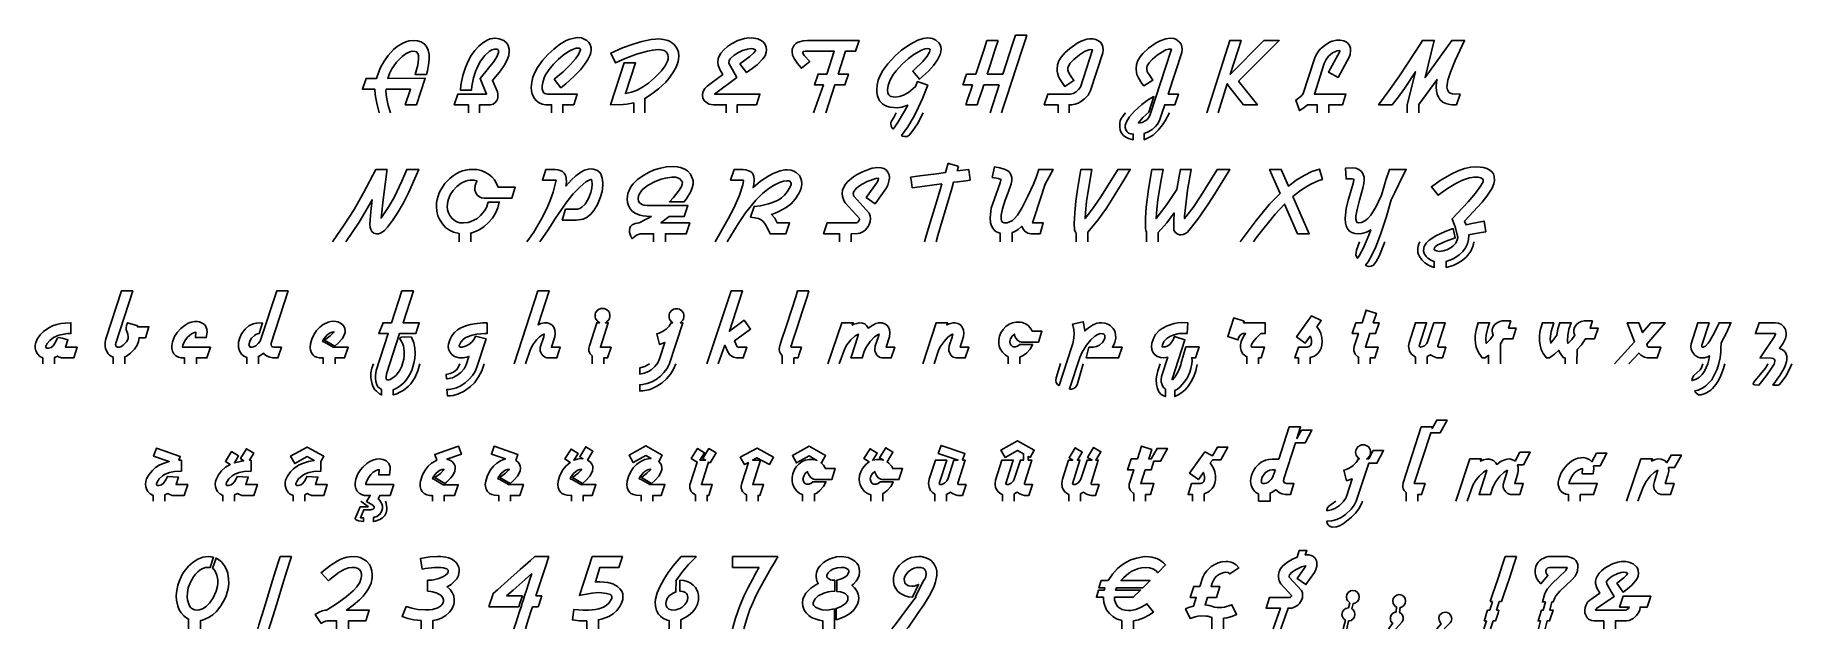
# Model space of a CAD drawing. Extents: x -244 to 636, y 181 to 479.
import ezdxf

# ---------------------------------------------------------------- set-up
doc = ezdxf.new("R2010")
doc.units = 0
doc.header["$LTSCALE"] = 6.669376
doc.header["$MEASUREMENT"] = 0

msp = doc.modelspace()

# ---------------------------------------------------------------- linework, layer by layer
at = {"linetype": 'Continuous'}
for points in [[(-71.505598, 439.814667), (-72.702884, 444.533384), (-73.336742, 447.913957), (-73.512813, 449.181672), (-73.618456, 451.576245), (-79.886602, 451.576245), (-78.090673, 457.034463), (-72.808527, 457.034463), (-71.540812, 460.731965), (-70.801312, 462.49268), (-69.040596, 465.697182), (-67.068596, 468.54954), (-64.251451, 471.542756), (-62.420307, 473.056972), (-59.638377, 474.712044), (-57.631162, 475.521973), (-56.539518, 475.838902), (-54.391446, 476.050187), (-52.278587, 475.874116), (-50.412229, 475.310687), (-48.898014, 474.395115), (-47.771156, 472.986543), (-46.961227, 471.120185), (-46.468227, 468.936898), (-46.468227, 466.295825), (-46.714727, 463.866038), (-47.348584, 460.837608), (-47.841585, 459.006463), (-53.475873, 459.006463), (-52.208159, 463.584323), (-51.820801, 466.683182), (-51.785587, 468.408683), (-52.067301, 469.500327), (-52.771587, 470.310255), (-53.475873, 470.556756), (-54.954874, 470.59197), (-56.116946, 470.34547), (-58.053733, 469.429898), (-60.025735, 468.021326), (-62.842879, 465.133753), (-65.096594, 461.858822), (-66.293881, 459.499464), (-67.209453, 457.034463), (-48.405014, 457.069677), (-52.771587, 443.793884), (-58.44109, 443.793884), (-55.870446, 451.576245), (-68.08981, 451.576245), (-68.125024, 450.590245), (-67.878524, 447.597029), (-66.962952, 443.476955), (-65.871309, 439.814667)], [(-26.78343, 439.814667), (-26.78343, 443.793884), (-33.861506, 443.793884), (-32.065576, 449.181672), (-17.698139, 449.181672), (-20.97307, 456.893605), (-13.894994, 465.661967), (-12.451208, 468.126969), (-11.746922, 470.028541), (-11.711708, 470.697613), (-11.782136, 471.08497), (-12.028636, 471.401899), (-12.521636, 471.613185), (-13.648494, 471.718828), (-14.986638, 471.366685), (-16.465638, 470.451113), (-18.543283, 468.514326), (-20.761784, 465.556325), (-22.135142, 463.161752), (-23.262, 460.520679), (-24.283214, 457.210534), (-25.093144, 453.160889), (-25.304429, 451.083245), (-30.692218, 451.083245), (-30.516147, 453.618675), (-29.56536, 458.40782), (-28.33286, 462.457466), (-26.959502, 465.626753), (-25.339644, 468.479112), (-23.5085, 471.014542), (-21.606927, 473.162614), (-19.494069, 474.888115), (-17.099496, 476.296688), (-15.831781, 476.754473), (-14.564066, 477.036188), (-13.225923, 477.141831), (-11.32435, 476.89533), (-9.070635, 475.979759), (-7.767705, 474.888115), (-7.239491, 474.219044), (-6.852133, 473.479543), (-6.394347, 471.718828), (-6.359133, 470.59197), (-6.570419, 468.443897), (-7.309919, 466.295825), (-8.929777, 463.513895), (-10.760921, 460.872822), (-14.775352, 456.013248), (-12.275136, 450.238102), (-12.06385, 448.970387), (-12.099065, 447.456171), (-12.275136, 446.681457), (-12.592065, 445.906742), (-13.36678, 444.885527), (-14.387995, 444.146027), (-15.690924, 443.829098), (-21.21957, 443.793884), (-21.21957, 439.814667)], [(14.875093, 439.814667), (14.875093, 443.793884), (11.846663, 443.829098), (10.156376, 444.146027), (8.677375, 444.779884), (7.40966, 445.765885), (6.318017, 446.998385), (5.191159, 449.146458), (4.803802, 450.766316), (4.662945, 452.527032), (4.909445, 455.097676), (5.508088, 457.562677), (6.458874, 460.027678), (7.797018, 462.457466), (10.297233, 465.943682), (13.008735, 469.042541), (15.931522, 471.718828), (18.85431, 473.972543), (22.234883, 475.944544), (24.101241, 476.719259), (26.988814, 477.353116), (28.045243, 477.423545), (29.805958, 477.247474), (30.932816, 476.89533), (32.51746, 475.979759), (33.538675, 475.064187), (34.207746, 474.042972), (34.665533, 472.282257), (34.700747, 471.261042), (34.489461, 470.028541), (34.137318, 468.796041), (33.01046, 466.401468), (31.461031, 464.006895), (29.312958, 461.365822), (26.214099, 458.126106), (22.023597, 454.358175), (19.523381, 452.35096), (16.248451, 456.611891), (20.650239, 460.274179), (24.41817, 464.042109), (26.812743, 466.859254), (28.326957, 469.042541), (29.312958, 471.296256), (29.348172, 471.613185), (28.643886, 472.070971), (27.270528, 472.070971), (26.742314, 472.000542), (25.016813, 471.33147), (23.291312, 470.486327), (20.615025, 468.619969), (18.114809, 466.507111), (15.825879, 464.147752), (13.677807, 461.541894), (11.881877, 458.724749), (11.212805, 457.280963), (10.43809, 454.956819), (10.156376, 453.33696), (10.156376, 451.85796), (10.473305, 450.660673), (11.071948, 449.745101), (11.529734, 449.428173), (12.093163, 449.252101), (12.797449, 449.181672), (27.763529, 449.181672), (26.002813, 443.793884), (20.438953, 443.793884), (20.438953, 439.814667)], [(56.040616, 439.814667), (56.040616, 444.74467), (52.5544, 444.040384), (50.75847, 443.864313), (44.349466, 443.793884), (51.25147, 464.852039), (56.920973, 464.852039), (51.885328, 449.392958), (54.984187, 450.06203), (57.836545, 451.153674), (60.512833, 452.632674), (63.506048, 454.675104), (66.428836, 457.210534), (69.950267, 460.872822), (71.816625, 463.337823), (72.978697, 465.556325), (73.260411, 466.612754), (73.366054, 467.704397), (73.119554, 469.042541), (72.380053, 470.275042), (71.28841, 470.979328), (69.633338, 471.33147), (68.330409, 471.401899), (65.583692, 471.155399), (62.907406, 470.697613), (57.519617, 469.218612), (51.814899, 467.000111), (46.920111, 464.746395), (44.595966, 469.676398), (50.406327, 472.247042), (56.32233, 474.395115), (60.090261, 475.557187), (64.738549, 476.507973), (67.027479, 476.719259), (68.612123, 476.754473), (70.936267, 476.507973), (73.189982, 475.944544), (74.246412, 475.486758), (75.197198, 474.888115), (76.077556, 474.148615), (77.274842, 472.669614), (77.979128, 471.437114), (78.4017, 470.134184), (78.577771, 468.021326), (78.507342, 466.718397), (78.260843, 465.415467), (77.274842, 462.633537), (75.690198, 459.745964), (73.57734, 456.893605), (72.063125, 455.168105), (68.471266, 451.787531), (64.492049, 448.723886), (61.604476, 446.998385), (61.604476, 439.814667)], [(102.382642, 439.814667), (102.382642, 443.793884), (95.797566, 443.829098), (93.931208, 444.146027), (92.452207, 444.885527), (91.32535, 445.941956), (90.656278, 447.174457), (90.444992, 448.547815), (90.726707, 450.06203), (91.677493, 451.928388), (92.874779, 453.160889), (100.692355, 459.006463), (99.42464, 461.154536), (98.403425, 463.619538), (98.192139, 464.957681), (98.438639, 466.929682), (99.17814, 468.760826), (99.706355, 469.676398), (101.150141, 471.366685), (103.051713, 472.986543), (105.058929, 474.359901), (108.26343, 475.90933), (111.60879, 476.930545), (112.700433, 477.141831), (114.848506, 477.247474), (116.221863, 477.177045), (118.15865, 476.789688), (119.848937, 475.979759), (121.011009, 475.099401), (121.856153, 473.972543), (122.419581, 472.634399), (122.595653, 471.225827), (122.49001, 470.063755), (121.891367, 468.373469), (120.799723, 466.753611), (117.841722, 463.830823), (113.510362, 460.555893), (112.59479, 459.95725), (109.284645, 464.253395), (114.179434, 467.915683), (116.257078, 469.782041), (117.031793, 470.873684), (117.067007, 471.366685), (115.975363, 471.859685), (114.848506, 471.965328), (113.052576, 471.718828), (110.622789, 471.014542), (108.474716, 470.028541), (106.361858, 468.619969), (104.425072, 466.753611), (103.861642, 465.908467), (103.650357, 464.922467), (103.720785, 464.605538), (103.720785, 464.640752), (107.735216, 457.527463), (96.537067, 449.181672), (119.320722, 449.181672), (117.560007, 443.793884), (107.911288, 443.793884), (107.911288, 439.814667)], [(152.316526, 439.814667), (156.753529, 453.724318), (161.894818, 453.724318), (163.655533, 459.182535), (158.514244, 459.182535), (162.211746, 470.627184), (167.247392, 470.627184), (169.008107, 476.050187), (143.125593, 476.014973), (140.97752, 475.838902), (138.477305, 475.205044), (137.315232, 474.500758), (136.470089, 473.655615), (135.871446, 472.704828), (135.484089, 471.683614), (135.378446, 470.521541), (135.624946, 468.690397), (136.399661, 466.929682), (138.089947, 464.464681), (140.061948, 462.070108), (144.217236, 465.450681), (141.47052, 468.514326), (140.836663, 469.570755), (140.766234, 469.993327), (141.047949, 470.486327), (141.928306, 470.627184), (156.542243, 470.627184), (152.844741, 459.182535), (148.407739, 459.182535), (146.682238, 453.724318), (151.084026, 453.724318), (146.118809, 439.814667)], [(201.088339, 439.814667), (198.200766, 434.250807), (195.594908, 430.342019), (194.151121, 428.510875), (193.094692, 427.982661), (191.897405, 427.841804), (190.770548, 428.088304), (190.277547, 428.405232), (193.411621, 432.736592), (196.158336, 437.279237), (197.813409, 440.448525), (200.736196, 446.998385), (203.377269, 453.548247), (198.306409, 455.449819), (197.320408, 452.949603), (193.693335, 450.026816), (191.193119, 448.547815), (189.221119, 447.878743), (187.10826, 447.667457), (185.030616, 447.913957), (184.537616, 448.090029), (183.868544, 448.723886), (183.445972, 449.604244), (183.234686, 451.259316), (183.58683, 453.513032), (184.57283, 456.330177), (186.157474, 459.076892), (187.495617, 460.872822), (190.524048, 464.182966), (193.72855, 467.035325), (196.404837, 468.972112), (200.207982, 471.120185), (202.07434, 471.789256), (203.271626, 471.965328), (204.046341, 471.8949), (204.644984, 471.507542), (204.222412, 470.134184), (203.095555, 468.162183), (200.947482, 465.450681), (196.897837, 461.577108), (195.841408, 460.69675), (199.29241, 456.541462), (203.799841, 460.626321), (206.335271, 463.513895), (208.236843, 466.225396), (209.610201, 469.007326), (209.92713, 470.380684), (210.032773, 471.577971), (209.92713, 472.775257), (209.574987, 473.8669), (208.905915, 474.888115), (207.356486, 476.191044), (205.807056, 476.930545), (204.644984, 477.177045), (203.447698, 477.247474), (202.285626, 477.177045), (201.088339, 476.965759), (198.412052, 476.15583), (194.327193, 474.042972), (190.312762, 471.155399), (187.073046, 468.338255), (183.410758, 464.323824), (180.910542, 460.908036), (179.572399, 458.513463), (178.621613, 456.118891), (178.022969, 453.689104), (177.846898, 451.329745), (177.882112, 450.132459), (178.058184, 448.899958), (178.339898, 447.808315), (179.290684, 445.836313), (180.734471, 444.216455), (181.650043, 443.582598), (182.636044, 443.089598), (184.608044, 442.526169), (187.988618, 442.279668), (190.347976, 442.631812), (191.862191, 443.089598), (193.341192, 443.688241), (191.756548, 440.554168), (188.129475, 434.497307), (186.016617, 431.644948), (185.594045, 432.06752), (185.030616, 433.159164), (184.889759, 434.391664), (184.960188, 434.990307), (185.171473, 435.588951), (186.439188, 437.490523), (187.601261, 439.814667)], [(232.9925, 476.050187), (231.577406, 471.677092), (228.949376, 463.55563), (227.534283, 459.182535)], [(238.662003, 476.050187), (237.192132, 476.050187), (234.462371, 476.050187), (232.9925, 476.050187)], [(233.203786, 459.182535), (234.618879, 463.55563), (237.24691, 471.677092), (238.662003, 476.050187)], [(240.317075, 439.814667), (241.021259, 441.966231), (242.837311, 447.514999), (245.320484, 455.10209), (248.026031, 463.368623), (250.509204, 470.955714), (252.325256, 476.504483), (253.02944, 478.656046)], [(247.324722, 478.656046), (245.672258, 473.607358), (242.603397, 464.231223), (240.950933, 459.182535)], [(253.02944, 478.656046), (251.550439, 478.656046), (248.803723, 478.656046), (247.324722, 478.656046)], [(268.664591, 439.814667), (268.664591, 443.793884), (261.762587, 443.793884), (263.488088, 449.181672), (274.897523, 449.181672), (276.306095, 449.498601), (277.679453, 450.273316), (278.982383, 451.400174), (279.86274, 452.667889), (285.919601, 471.366685), (285.039243, 471.472327), (284.123671, 471.366685), (281.940384, 470.486327), (279.440169, 468.866469), (276.517381, 466.542325), (274.756666, 464.570324), (273.876308, 463.126537), (273.665022, 462.351823), (273.629808, 461.18975), (273.911522, 460.098107), (274.756666, 458.619106), (276.658239, 455.942819), (272.080379, 453.020032), (269.404091, 457.034463), (268.946305, 457.91482), (268.418091, 459.781178), (268.242019, 460.69675), (268.206805, 461.647536), (268.453305, 463.72518), (269.157591, 465.76761), (270.249235, 467.669183), (272.291665, 469.922898), (274.474952, 471.859685), (278.242882, 474.571186), (280.285312, 475.66283), (283.102456, 476.64883), (284.581457, 476.89533), (286.236529, 476.860117), (287.645102, 476.543188), (288.983245, 475.838902), (290.039675, 474.92333), (290.779175, 473.8669), (291.201747, 472.634399), (291.342604, 471.401899), (291.096103, 469.817255), (285.004029, 450.871959), (283.736314, 448.653458), (281.90517, 446.716671), (280.390955, 445.554599), (278.841525, 444.674241), (277.221667, 444.110813), (275.53138, 443.829098), (274.193237, 443.793884), (274.193237, 439.814667)], [(324.51448, 439.814667), (322.331192, 435.800237), (321.098692, 433.828235), (318.915405, 431.046305), (316.274332, 428.651732), (314.196688, 427.348803), (311.872544, 426.327588), (311.872544, 429.496876), (313.56283, 430.060305), (315.85176, 431.433662), (317.542047, 432.947878), (318.457619, 434.074735), (319.443619, 435.905879), (320.92262, 439.955524), (322.119907, 443.793884), (327.261195, 443.793884), (329.02191, 449.181672), (323.880622, 449.181672), (330.747411, 470.028541), (330.888268, 471.683614), (330.782626, 472.8809), (330.360054, 474.078186), (329.620554, 475.134615), (328.564124, 476.050187), (327.683767, 476.578402), (326.768195, 476.930545), (324.831408, 477.141831), (322.683335, 476.89533), (319.866191, 475.874116), (317.788547, 474.782472), (314.020616, 472.070971), (311.238686, 469.535541), (309.830114, 467.880469), (308.73847, 466.014111), (307.99897, 463.936466), (307.75247, 461.858822), (307.963756, 459.992464), (308.175042, 459.041678), (308.98497, 457.245748), (310.745686, 454.534247), (311.696472, 453.231318), (316.203903, 456.189319), (314.302331, 458.900821), (313.421973, 460.309393), (313.105044, 461.75318), (313.175473, 462.527894), (313.386759, 463.302609), (314.267116, 464.746395), (316.027831, 466.683182), (318.351976, 468.584755), (320.993049, 470.380684), (322.648121, 471.261042), (324.162336, 471.648399), (325.289194, 471.648399), (325.50048, 471.577971), (325.394837, 471.120185), (314.900974, 438.93431), (314.548831, 438.018737), (314.055831, 437.208809), (313.421973, 436.504523), (312.612044, 435.870665), (310.816115, 434.990307), (309.900542, 434.779021), (308.914542, 434.708593), (311.238686, 437.420094), (314.231902, 440.061167), (316.732118, 447.878743), (313.950188, 446.364528), (310.604828, 443.934741), (306.836898, 440.483739), (304.336682, 437.560952), (302.963324, 435.307236), (302.329467, 433.440878), (302.329467, 432.384449), (302.68161, 431.187162), (303.245039, 430.306805), (304.054968, 429.637733), (305.076183, 429.215161), (306.343898, 429.109518), (306.343898, 426.327588), (303.949325, 426.891017), (302.575967, 427.560089), (301.413895, 428.475661), (300.498323, 429.637733), (299.864466, 431.046305), (299.582751, 432.736592), (299.65318, 434.743807), (299.829251, 435.835451), (300.39268, 436.89188), (302.540753, 439.814667)], [(343.178061, 439.814667), (354.728353, 476.050187), (360.397856, 476.014973), (354.974853, 459.006463), (371.87772, 475.979759), (379.519224, 475.979759), (359.165355, 455.555462), (368.567575, 443.723455), (361.630357, 443.723455), (354.411425, 452.84396), (353.495852, 454.358175), (348.847564, 439.814667)], [(398.499734, 439.814667), (398.499734, 443.793884), (393.710589, 443.793884), (391.773802, 442.244455), (389.660944, 440.871096), (387.900229, 446.188457), (389.203158, 447.068814), (390.787802, 448.442172), (391.456873, 449.392958), (396.98552, 466.225396), (397.584163, 467.81004), (398.323663, 469.289041), (399.239235, 470.59197), (400.26045, 471.789256), (402.478951, 473.726043), (404.767881, 475.134615), (405.965167, 475.627616), (408.324526, 476.15583), (410.050027, 476.191044), (411.810742, 475.874116), (413.289743, 475.134615), (414.134886, 474.430329), (414.944815, 473.1274), (415.22653, 472.106185), (415.296958, 470.979328), (415.050458, 469.042541), (414.698315, 467.986111), (409.028812, 457.527463), (404.274881, 460.098107), (409.944384, 470.556756), (409.733098, 470.908899), (408.571026, 470.732827), (407.655454, 470.521541), (406.211668, 469.782041), (404.169238, 468.091754), (402.971952, 466.471896), (402.091594, 464.53511), (397.126377, 449.181672), (412.972814, 449.181672), (411.212099, 443.793884), (404.380524, 443.793884), (404.380524, 439.814667)], [(443.60926, 439.814667), (443.644474, 443.793884), (447.729334, 460.309393), (442.235902, 451.963602), (439.2779, 447.843529), (436.179042, 443.793884), (429.277038, 443.793884), (434.523969, 450.731102), (439.841329, 458.302177), (450.229549, 474.359901), (451.285979, 476.050187), (457.237196, 476.050187), (452.588908, 457.42182), (465.935129, 476.050187), (472.379347, 476.050187), (467.66063, 465.943682), (465.301272, 460.20375), (464.033557, 456.189319), (463.610985, 453.759532), (463.575771, 452.667889), (463.787056, 451.294531), (464.456129, 450.167673), (465.230843, 449.56903), (466.428129, 449.216887), (470.125632, 449.146458), (468.364916, 443.793884), (466.216844, 443.829098), (465.054772, 443.934741), (463.047556, 444.392527), (461.462912, 445.167242), (460.230412, 446.223671), (459.31484, 447.561814), (458.645768, 449.076029), (458.258411, 450.766316), (458.152768, 452.667889), (458.399268, 455.520247), (458.610554, 456.506248), (449.490049, 443.864313), (449.490049, 439.814667)], [(222.780351, 459.182535), (222.323869, 457.767442), (221.476118, 455.139411), (221.019636, 453.724318)], [(227.534283, 459.182535), (226.301782, 459.182535), (224.012852, 459.182535), (222.780351, 459.182535)], [(240.950933, 459.182535), (238.942413, 459.182535), (235.212305, 459.182535), (233.203786, 459.182535)], [(221.019636, 453.724318), (222.252137, 453.724318), (224.541067, 453.724318), (225.773568, 453.724318)], [(225.773568, 453.724318), (224.924511, 451.149761), (223.347693, 446.368441), (222.498637, 443.793884)], [(228.16814, 443.793884), (229.017196, 446.368441), (230.594014, 451.149761), (231.44307, 453.724318)], [(231.44307, 453.724318), (233.45159, 453.724318), (237.181698, 453.724318), (239.190218, 453.724318)], [(239.190218, 453.724318), (238.012495, 450.118112), (235.825295, 443.420873), (234.647572, 439.814667)], [(222.498637, 443.793884), (223.968508, 443.793884), (226.698269, 443.793884), (228.16814, 443.793884)], [(213.659846, 414.530796), (213.294661, 413.316555), (212.61646, 411.061535), (212.251274, 409.847293)], [(218.836349, 412.946152), (217.494293, 413.356986), (215.001902, 414.119963), (213.659846, 414.530796)], [(-88.197179, 375.231631), (-81.612103, 385.056422), (-76.329957, 393.859999), (-75.027028, 396.254572), (-75.6961, 390.303354), (-76.259529, 383.964779), (-76.013029, 382.309707), (-75.555243, 381.006777), (-75.2031, 380.408134), (-74.111457, 379.527777), (-72.878956, 379.210848), (-71.787312, 379.210848), (-70.484383, 379.633419), (-68.794096, 380.936349), (-67.315096, 382.485778), (-64.779665, 385.93678), (-62.52595, 389.352568), (-59.391877, 394.740356), (-56.891661, 399.740788), (-52.313801, 409.952937), (-51.715158, 411.467151), (-57.666376, 411.467151), (-60.23702, 405.480719), (-64.075379, 397.451858), (-66.716452, 392.873998), (-69.604025, 388.436996), (-70.590026, 387.063638), (-69.568811, 396.289786), (-67.737667, 410.375508), (-67.59681, 411.467151), (-73.125456, 411.467151), (-79.323174, 399.670359), (-84.041891, 391.430212), (-89.11275, 383.612636), (-94.923111, 375.231631)], [(-31.502147, 375.231631), (-31.502147, 379.386919), (-34.213649, 380.055991), (-36.326507, 381.041992), (-38.192865, 382.415349), (-39.812723, 384.140851), (-41.115652, 386.112852), (-42.066439, 388.22571), (-42.629867, 390.51464), (-42.805939, 392.909213), (-42.73551, 394.669928), (-42.453796, 396.395429), (-42.031224, 398.085716), (-41.432581, 399.705574), (-40.657867, 401.290217), (-38.615437, 404.353862), (-37.312507, 405.797648), (-35.903935, 407.135792), (-34.460149, 408.26265), (-32.945934, 409.24865), (-31.396504, 410.058579), (-29.776646, 410.657223), (-28.086359, 411.115009), (-26.360858, 411.361509), (-24.564929, 411.467151), (-22.452071, 411.326294), (-20.444855, 410.868508), (-18.543283, 410.129008), (-16.712139, 409.072579), (-15.127495, 407.734435), (-13.789352, 406.22022), (-12.697708, 404.459505), (-11.852565, 402.487504), (-3.295488, 402.487504), (-5.020989, 397.064501), (-17.275568, 397.064501), (-18.824997, 397.099715), (-20.268784, 397.275786), (-20.937856, 397.487072), (-22.170356, 398.332216), (-23.085928, 399.670359), (-23.543714, 400.973289), (-23.614143, 401.607146), (-23.332428, 403.332647), (-22.522499, 405.797648), (-24.071929, 406.079363), (-25.832644, 406.008934), (-27.02993, 405.832863), (-28.227217, 405.515934), (-30.480932, 404.494719), (-32.558576, 402.945289), (-34.460149, 400.938074), (-35.903935, 398.790002), (-36.854722, 396.536286), (-37.17165, 395.339), (-37.418151, 392.909213), (-37.277293, 391.218926), (-36.854722, 389.704711), (-36.150435, 388.296138), (-35.164435, 387.028424), (-33.967148, 385.971994), (-32.593791, 385.232494), (-31.044361, 384.774708), (-29.31886, 384.633851), (-26.959502, 384.880351), (-25.832644, 385.162066), (-23.684571, 386.112852), (-22.628142, 386.746709), (-20.656141, 388.436996), (-18.719354, 390.76114), (-17.768568, 392.416212), (-16.852996, 395.057285), (-11.32435, 395.057285), (-11.993422, 392.240141), (-13.155494, 389.599068), (-14.740138, 387.063638), (-16.817782, 384.669065), (-18.860211, 382.837921), (-21.008284, 381.394135), (-23.262, 380.302491), (-25.621358, 379.598205), (-25.621358, 375.231631)], [(8.95909, 375.231631), (13.149592, 381.218063), (16.776665, 386.957995), (22.587026, 395.268571), (25.756313, 399.212573), (29.24253, 402.769218), (32.130102, 405.269434), (34.454246, 406.361077), (34.876819, 406.396292), (35.123319, 405.797648), (35.264176, 404.107362), (35.088104, 402.100146), (34.595104, 399.916859), (33.362603, 396.853215), (31.637102, 394.106499), (30.087673, 392.521855), (28.99603, 391.852783), (27.798743, 391.535855), (21.917954, 391.50064), (20.192453, 386.042423), (27.164885, 386.042423), (29.594673, 386.288923), (30.686316, 386.570638), (32.728746, 387.521424), (34.524675, 388.965211), (36.038891, 390.831569), (37.905249, 393.859999), (39.278607, 397.134929), (40.158964, 400.445074), (40.61675, 403.508719), (40.61675, 404.706005), (40.299822, 406.994935), (39.560321, 409.143007), (38.961678, 410.058579), (37.623534, 411.079794), (35.79239, 411.643223), (34.700747, 411.748866), (33.362603, 411.643223), (31.425816, 411.04458), (29.524244, 409.98815), (27.094457, 408.192221), (24.946384, 406.185005), (22.094026, 403.086147), (22.305311, 405.093362), (22.234883, 406.994935), (21.847525, 408.50915), (21.213668, 409.636008), (20.33331, 410.375508), (19.241667, 410.833294), (18.009166, 411.185437), (16.706237, 411.396723), (12.057948, 411.467151), (10.297233, 406.079363), (17.128809, 406.079363), (15.755451, 400.057717), (14.241235, 395.902428), (12.48052, 391.887998), (9.909876, 386.746709), (6.001088, 379.950348), (2.514872, 375.231631)], [(66.006264, 375.231631), (66.006264, 379.210848), (59.350761, 379.175633), (57.484403, 378.506562), (55.794116, 377.238847), (55.301115, 376.745846), (54.420758, 378.400919), (53.962972, 379.87992), (53.857329, 380.795491), (54.068615, 382.063207), (54.420758, 382.802707), (55.301115, 383.64785), (56.850545, 384.387351), (57.730903, 384.563422), (58.716903, 384.633851), (63.365191, 387.028424), (64.844192, 387.908781), (62.44962, 388.014424), (60.759333, 388.22571), (59.10426, 388.613067), (56.709688, 389.493425), (55.371544, 390.444211), (54.315115, 391.711926), (53.469972, 393.331784), (52.976971, 394.916428), (52.765686, 396.782786), (52.871328, 398.085716), (53.117828, 399.388645), (53.5404, 400.621145), (54.84333, 403.015718), (55.758901, 404.17779), (58.012617, 406.361077), (60.65369, 408.297864), (63.470834, 409.882508), (66.358407, 411.185437), (69.422052, 412.136223), (72.415268, 412.805295), (75.302841, 412.946152), (77.873485, 412.734867), (79.458129, 412.382723), (81.641416, 411.53758), (82.944345, 410.692437), (84.45856, 409.00215), (85.479775, 406.783649), (85.76149, 405.797648), (85.796704, 404.001719), (85.409346, 402.170575), (84.564203, 400.057717), (82.697845, 397.064501), (81.324487, 395.268571), (73.894269, 395.268571), (75.936698, 397.381429), (78.859486, 400.973289), (80.021558, 402.945289), (80.373701, 404.072147), (80.408915, 405.022933), (80.056772, 405.797648), (79.176415, 406.748435), (78.542557, 407.100578), (77.133985, 407.487935), (75.161984, 407.593578), (71.887053, 407.135792), (69.809409, 406.607577), (66.745764, 405.445505), (63.329977, 403.614361), (61.252333, 402.029718), (60.301547, 401.14936), (59.526832, 400.233788), (58.892975, 399.212573), (58.435189, 398.156144), (58.223903, 396.677143), (58.399974, 395.515071), (58.998617, 394.634714), (60.301547, 393.78957), (61.076261, 393.507856), (62.836977, 393.29657), (83.190845, 393.29657), (81.394916, 387.908781), (73.859054, 387.908781), (69.703766, 384.633851), (84.106417, 384.633851), (82.380916, 379.210848), (71.887053, 379.210848), (71.887053, 375.231631)], [(102.910856, 375.231631), (108.333859, 384.246494), (112.10179, 389.634282), (117.207864, 396.0785), (120.623652, 399.459073), (123.088653, 401.431075), (125.694512, 403.19179), (129.145514, 404.917291), (131.047086, 405.515934), (132.702158, 405.762434), (133.793802, 405.692006), (134.357231, 405.480719), (134.815016, 404.882076), (134.92066, 404.389076), (134.885445, 403.720004), (134.005088, 401.818432), (132.983873, 400.163359), (131.645729, 398.543501), (130.131514, 397.205358), (128.406013, 396.113714), (125.51844, 394.846), (123.546439, 394.176927), (121.539224, 393.648713), (119.496794, 393.261355), (116.362721, 392.909213), (114.63722, 387.450995), (116.750078, 387.274924), (118.546008, 386.852352), (119.95458, 386.148066), (121.081438, 385.162066), (121.961795, 383.999994), (123.476011, 381.323706), (124.391583, 379.210848), (132.314801, 379.210848), (134.11073, 384.633851), (127.948227, 384.633851), (126.680512, 386.957995), (125.060654, 388.929996), (126.962227, 389.599068), (128.828585, 390.408997), (132.420444, 392.416212), (134.885445, 394.247356), (136.927875, 396.465858), (138.794233, 399.353431), (139.428091, 400.65636), (139.885877, 402.029718), (140.273234, 404.001719), (140.167591, 405.938506), (139.49852, 407.804864), (139.146376, 408.403507), (137.526518, 409.917722), (136.329232, 410.622008), (135.026303, 411.04458), (132.983873, 411.255866), (131.821801, 411.220651), (129.427228, 410.762865), (125.941012, 409.459936), (123.757725, 408.26265), (119.602437, 405.480719), (115.869721, 402.311432), (116.257078, 403.825647), (116.397935, 406.149792), (116.221863, 407.840078), (115.764077, 409.143007), (115.447149, 409.671222), (114.531577, 410.375508), (112.172219, 411.185437), (110.869289, 411.396723), (106.326644, 411.467151), (104.565929, 406.079363), (110.658003, 406.044148), (110.904503, 405.97372), (111.010147, 405.480719), (110.763646, 403.755219), (109.002931, 398.543501), (106.326644, 392.451427), (103.333428, 386.641066), (96.783567, 375.231631)], [(159.183316, 375.231631), (159.183316, 379.210848), (151.189669, 379.210848), (152.950384, 384.633851), (167.599535, 384.669065), (168.339035, 384.985994), (168.902464, 385.619852), (169.254607, 386.359352), (169.325036, 386.746709), (162.00046, 394.740356), (161.26096, 395.937643), (160.662317, 397.944859), (160.521459, 399.318216), (160.732746, 401.008503), (161.296174, 402.593147), (162.176532, 404.072147), (163.373818, 405.410291), (166.190963, 407.699221), (167.705178, 408.685221), (170.346251, 410.058579), (174.466324, 411.678437), (175.593182, 412.030581), (178.375113, 412.417938), (180.100613, 412.277081), (181.403543, 411.924937), (182.5304, 411.185437), (183.410758, 410.058579), (184.009401, 408.685221), (184.185473, 407.171006), (184.115044, 406.185005), (183.798116, 404.846862), (183.305115, 403.508719), (182.706472, 402.276218), (177.036969, 394.212142), (172.599966, 397.346215), (178.128612, 405.163791), (178.621613, 406.290649), (178.76247, 406.994935), (177.424326, 406.889292), (172.987324, 405.304648), (170.451894, 404.036933), (168.691179, 402.910075), (167.493892, 401.888861), (166.33182, 400.374645), (166.014891, 399.353431), (166.155749, 398.473073), (166.543106, 397.839215), (174.078967, 389.528639), (174.607182, 388.155281), (174.748039, 386.922781), (174.571968, 385.338137), (174.078967, 383.859136), (173.585967, 382.873135), (172.247823, 381.182849), (171.40268, 380.513777), (170.451894, 379.950348), (169.430679, 379.527777), (168.37425, 379.281277), (165.064105, 379.210848), (165.064105, 375.231631)], [(212.251274, 409.847293), (207.732105, 409.253867), (199.339362, 408.15179), (194.820193, 407.558364)], [(194.820193, 407.558364), (195.002786, 406.170659), (195.341886, 403.593494), (195.524479, 402.205789)], [(207.602986, 375.231631), (208.514895, 378.326265), (210.689449, 385.705774), (213.284884, 394.513577), (215.459438, 401.893086), (216.371348, 404.98772)], [(216.371348, 404.98772), (218.516812, 405.270738), (222.501245, 405.796344), (224.646709, 406.079363)], [(218.132063, 410.657223), (218.314656, 411.250649), (218.653756, 412.352726), (218.836349, 412.946152)], [(223.907209, 411.431937), (222.409949, 411.231085), (219.629323, 410.858074), (218.132063, 410.657223)], [(224.646709, 406.079363), (224.454987, 407.467067), (224.098932, 410.044232), (223.907209, 411.431937)], [(239.753646, 375.231631), (239.753646, 379.457348), (238.697217, 379.774277), (237.781646, 380.196848), (237.006931, 380.760277), (235.950501, 382.027992), (235.316644, 383.260493), (234.894072, 384.669065), (234.682787, 387.134066), (234.929287, 390.408997), (235.246215, 392.028855), (236.760431, 396.782786), (239.718432, 404.741219), (240.070575, 406.22022), (240.070575, 406.46672), (238.767646, 406.854078), (235.668787, 407.452721), (236.760431, 412.664438), (239.507146, 412.241866), (242.253862, 411.431937), (243.592006, 410.762865), (244.225863, 410.199436), (245.071007, 408.896507), (245.493578, 407.452721), (245.493578, 405.832863), (245.176649, 404.142576), (243.732863, 399.952074), (242.218648, 395.972857), (240.84529, 391.782355), (240.176218, 388.577853), (240.10579, 386.641066), (240.35229, 385.725494), (240.810076, 385.021208), (241.655219, 384.669065), (243.169434, 384.70428), (244.085006, 384.95078), (245.880936, 385.93678), (246.726079, 386.641066), (248.381151, 388.613067), (250.670081, 392.451427), (253.592868, 398.085716), (256.445227, 404.107362), (257.712942, 407.311864), (258.980657, 411.467151), (266.234804, 411.467151), (262.290802, 404.107362), (256.938227, 387.767924), (255.952227, 384.633851), (261.304801, 384.633851), (259.720157, 379.210848), (255.212727, 379.210848), (254.367583, 379.281277), (253.592868, 379.492562), (252.184296, 380.302491), (251.127867, 381.534992), (250.49401, 382.978779), (248.662866, 381.429349), (246.690865, 380.267277), (245.634435, 379.774277), (245.634435, 375.231631)], [(277.785096, 375.231631), (277.785096, 379.668634), (277.397739, 380.055991), (276.904739, 381.11242), (276.799096, 384.352136), (277.010381, 389.775139), (277.573811, 395.550286), (278.418954, 401.431075), (280.144455, 411.467151), (285.602672, 411.467151), (285.215314, 409.530365), (282.961599, 395.374214), (282.39817, 389.704711), (282.222099, 386.852352), (286.48303, 392.380998), (290.427032, 398.156144), (298.455893, 411.079794), (298.667179, 411.467151), (304.829683, 411.467151), (301.730824, 406.079363), (296.87125, 398.191358), (292.927248, 392.099283), (288.560674, 386.042423), (283.665885, 380.091205), (283.665885, 375.231631)], [(313.034616, 375.231631), (313.034616, 380.055991), (312.647258, 380.830706), (312.471187, 381.781492), (312.471187, 387.028424), (312.858544, 392.521855), (314.020616, 401.536717), (315.746117, 411.467151), (321.309977, 411.467151), (320.147905, 405.375077), (318.704119, 396.148929), (318.105476, 391.50064), (317.823761, 386.852352), (323.176336, 393.78957), (328.247196, 401.431075), (329.374053, 408.086578), (330.007911, 411.467151), (335.395699, 411.467151), (333.634984, 401.043717), (332.825055, 395.127714), (332.120769, 388.084853), (332.05034, 386.852352), (336.311271, 392.380998), (340.255274, 398.156144), (348.284136, 411.079794), (348.495421, 411.467151), (354.728353, 411.467151), (347.192492, 399.142144), (343.917561, 394.03607), (338.741059, 386.605852), (333.494127, 380.091205), (332.543341, 379.351705), (331.416483, 378.893919), (330.219197, 378.717848), (329.550125, 378.753062), (328.352838, 379.175633), (327.331624, 379.950348), (326.979481, 380.443349), (326.768195, 381.041992), (326.662552, 381.781492), (326.662552, 385.655066), (326.838624, 389.634282), (323.176336, 384.774708), (318.915405, 379.809491), (318.915405, 375.231631)], [(359.904856, 375.231631), (367.933718, 385.831137), (374.694865, 393.965642), (379.906581, 399.353431), (374.65965, 411.467151), (380.540439, 411.467151), (384.132298, 403.121361), (388.0763, 406.079363), (391.949874, 408.403507), (395.893876, 410.340294), (399.76745, 411.572795), (401.140807, 406.361077), (399.309664, 405.832863), (395.68259, 404.283433), (393.851446, 403.297433), (390.153944, 400.867646), (386.386014, 397.944859), (394.520518, 379.210848), (388.639729, 379.210848), (382.195511, 394.071285), (377.476795, 389.000424), (368.039361, 377.168418), (366.595574, 375.231631)], [(432.516754, 375.231631), (429.523538, 367.977485), (428.079751, 365.265983), (426.741608, 363.575696), (425.649964, 363.012268), (424.417464, 362.87141), (423.290605, 363.188339), (422.797605, 363.505268), (424.06532, 365.195554), (426.002107, 368.576128), (427.868465, 372.625773), (430.263038, 378.788276), (433.115397, 387.415781), (435.686041, 396.184143), (437.411542, 399.916859), (441.637258, 408.614793), (443.151474, 411.467151), (434.700041, 411.467151), (432.868897, 405.97372), (431.882896, 402.628361), (430.791252, 398.543501), (429.347466, 395.374214), (428.079751, 392.944427), (425.368249, 388.613067), (423.924463, 386.852352), (422.410248, 385.619852), (420.825604, 384.880351), (419.205746, 384.633851), (418.571889, 384.809922), (418.219746, 385.338137), (417.973246, 386.535423), (417.973246, 388.014424), (418.536674, 391.430212), (419.733961, 396.0785), (421.494676, 401.994503), (421.952462, 404.318647), (422.093319, 406.185005), (422.022891, 407.523149), (421.459462, 409.389508), (420.684747, 410.410723), (419.452247, 411.361509), (417.902817, 411.995366), (416.036459, 412.171438), (412.761528, 412.065795), (413.043243, 406.678006), (416.036459, 406.783649), (416.846388, 406.607577), (416.670316, 405.128577), (415.22653, 399.846431), (414.064457, 396.0785), (413.113672, 391.923212), (412.655885, 388.648282), (412.550243, 386.852352), (412.761528, 384.598636), (413.113672, 383.260493), (413.958815, 381.464563), (414.803958, 380.478563), (415.96603, 379.774277), (417.445031, 379.351705), (419.205746, 379.210848), (420.860819, 379.351705), (423.220177, 380.055991), (424.663963, 380.760277), (425.368249, 381.218063), (424.382249, 378.436133), (421.811605, 372.238416), (419.593104, 368.118342), (418.74796, 366.991484), (418.219746, 367.766199), (417.973246, 368.716985), (418.00846, 369.843843), (418.219746, 371.041129), (419.698747, 375.231631)], [(477.098064, 375.231631), (476.886778, 373.963916), (476.534635, 372.76663), (475.478206, 370.4777), (473.999205, 368.435271), (473.154062, 367.484484), (471.217275, 365.829412), (469.033988, 364.42084), (466.709844, 363.36441), (464.315271, 362.62491), (463.117985, 362.37841), (463.117985, 365.40684), (465.089986, 366.005483), (467.026773, 366.885841), (469.738274, 368.716985), (471.49899, 370.301629), (472.907562, 372.167987), (473.858348, 374.210416), (474.386562, 376.428918), (474.456991, 378.400919), (474.386562, 378.612205), (480.760352, 379.87992), (483.014067, 380.267277), (482.204138, 385.584637), (476.076849, 384.387351), (473.118848, 383.64785), (472.379347, 385.549423), (481.218138, 395.0925), (483.61271, 398.050501), (486.288998, 402.064932), (487.063713, 404.142576), (487.380641, 405.868077), (487.239784, 407.840078), (486.817212, 409.143007), (486.112926, 410.234651), (485.021283, 411.079794), (483.507068, 411.854509), (481.922424, 412.347509), (480.232137, 412.629223), (478.541851, 412.734867), (475.548635, 412.523581), (472.414562, 411.819295), (469.174846, 410.727651), (465.970344, 409.24865), (460.124769, 405.868077), (455.758195, 402.734004), (459.103554, 398.473073), (463.8927, 401.924075), (468.012774, 404.389076), (471.428561, 406.008934), (474.809134, 407.20622), (477.203707, 407.628792), (479.140494, 407.593578), (480.58428, 407.20622), (481.358995, 406.678006), (481.64071, 406.185005), (481.675924, 405.23422), (481.605495, 404.882076), (480.126494, 402.522718), (477.907993, 399.529502), (474.140063, 395.233357), (466.146415, 386.641066), (467.90713, 382.168849), (468.963559, 377.309275), (468.71706, 376.147203), (467.942345, 374.527345), (466.67463, 373.153987), (465.653415, 372.344058), (463.434914, 371.181986), (461.60377, 370.618557), (459.702197, 370.407271), (458.258411, 370.618557), (457.51891, 371.005915), (457.201981, 371.569343), (457.307625, 372.132772), (457.871054, 372.837059), (458.997911, 373.682202), (463.153199, 375.513346), (467.766273, 377.133204), (466.745058, 381.816706), (462.730628, 380.37292), (458.047125, 378.119205), (454.666552, 376.04156), (453.117122, 374.527345), (452.20155, 372.907487), (451.95505, 372.062344), (451.884622, 370.583343), (452.20155, 369.350842), (453.081908, 367.766199), (453.927051, 366.921055), (455.828624, 365.794198), (457.237196, 365.301197), (457.237196, 362.37841), (456.215981, 362.62491), (454.24398, 363.434839), (452.448051, 364.632126), (450.898621, 366.111126), (449.736549, 367.836627), (449.313977, 368.787413), (449.032263, 369.773414), (448.891406, 370.829843), (448.891406, 371.886272), (449.067477, 372.977916), (449.41962, 374.104774), (449.947835, 375.231631)], [(195.524479, 402.205789), (199.404574, 402.726178), (206.610464, 403.692615), (210.490559, 404.213005)], [(210.490559, 404.213005), (209.578649, 401.198942), (207.404095, 394.011561), (204.80866, 385.433075), (202.634106, 378.245694), (201.722197, 375.231631)], [(-204.791743, 314.170026), (-204.791743, 317.444956), (-205.742529, 317.867528), (-206.587673, 318.430957), (-207.291959, 319.135243), (-207.855388, 319.909958), (-208.665317, 321.776316), (-208.841388, 322.797531), (-208.841388, 324.875175), (-208.454031, 326.671104), (-200.706884, 350.581617), (-195.037381, 350.581617), (-203.488814, 324.382175), (-203.559242, 323.748317), (-203.277528, 322.797531), (-202.643671, 322.445388), (-201.65767, 322.480602), (-200.988598, 322.656674), (-199.720884, 323.466603), (-198.171454, 325.156889), (-197.361525, 326.671104), (-197.220668, 327.657105), (-197.431954, 328.92482), (-198.277097, 331.248964), (-198.312311, 331.882822), (-198.101026, 333.220965), (-197.64324, 334.699966), (-192.501951, 333.080108), (-192.642808, 332.622322), (-186.902876, 332.622322), (-188.628377, 327.164105), (-191.797665, 327.164105), (-192.185022, 325.262532), (-192.854094, 323.501817), (-194.192237, 321.424173), (-196.058595, 319.487386), (-198.171454, 318.008385), (-198.910954, 317.656242), (-198.910954, 314.170026)], [(-137.884563, 314.170026), (-137.884563, 317.304099), (-139.363564, 317.973171), (-140.490422, 318.994386), (-141.441208, 320.543815), (-141.969423, 322.30453), (-142.075065, 323.572245), (-141.969423, 324.980818), (-141.405994, 327.164105), (-140.455207, 329.136105), (-138.588849, 331.530678), (-136.757706, 333.080108), (-134.644847, 334.101323), (-133.060204, 334.48868), (-130.031773, 334.594323), (-131.616417, 329.241749), (-132.46156, 329.100892), (-133.271489, 328.819177), (-134.046204, 328.361391), (-135.454777, 326.917605), (-136.018205, 326.107675), (-136.405562, 325.262532), (-136.757706, 323.60746), (-136.54642, 322.867959), (-136.229491, 322.515817), (-135.208276, 322.410173), (-134.50399, 322.55103), (-133.236275, 323.184888), (-132.074203, 324.206103), (-131.229059, 325.368175), (-130.771273, 326.424604), (-122.848055, 350.581617), (-117.178552, 350.581617), (-125.594771, 324.452603), (-125.700414, 323.572245), (-125.489128, 322.973602), (-125.031342, 322.656674), (-124.291842, 322.410173), (-120.523911, 322.410173), (-122.249412, 317.022385), (-124.820056, 317.057599), (-126.299057, 317.374528), (-127.672415, 317.937957), (-128.904915, 318.818314), (-129.468344, 319.381743), (-131.334703, 318.114028), (-132.003774, 317.7971), (-132.003774, 314.170026)], [(-51.116515, 314.170026), (-52.13773, 310.507738), (-53.68716, 307.056736), (-54.637945, 305.507307), (-55.694375, 304.133949), (-56.856447, 302.866234), (-58.159376, 301.704162), (-59.567949, 300.718161), (-61.082163, 299.837804), (-62.702021, 299.098303), (-64.427523, 298.49966), (-64.427523, 301.140733), (-62.983736, 301.774591), (-61.011735, 303.042305), (-59.215805, 304.591735), (-57.631162, 306.422879), (-56.293018, 308.570952), (-55.201374, 310.824667), (-54.074517, 314.346097), (-53.68716, 316.775885), (-53.511088, 319.311314), (-53.651945, 321.987602), (-54.180159, 324.59346), (-55.271803, 327.445819), (-58.687591, 327.586676), (-60.272235, 327.410605), (-60.941306, 327.093676), (-61.082163, 326.88239), (-61.082163, 326.600676), (-59.99052, 324.804746), (-59.356662, 323.149674), (-58.969305, 320.367744), (-58.969305, 318.219671), (-59.180591, 316.458956), (-59.603162, 314.698241), (-60.166592, 313.007954), (-61.399092, 310.578167), (-62.948522, 308.500523), (-64.145808, 307.40888), (-65.976952, 306.317236), (-67.10381, 306.000307), (-67.561596, 306.070736), (-67.984167, 306.493308), (-68.08981, 307.197594), (-67.772882, 309.099166), (-61.258235, 329.347392), (-53.158945, 329.241749), (-51.398229, 334.699966), (-59.532734, 334.699966), (-54.391446, 350.581617), (-60.131377, 350.581617), (-65.272666, 334.699966), (-69.568811, 334.699966), (-71.752098, 329.241749), (-66.998167, 329.241749), (-72.949385, 310.719024), (-73.40717, 308.324451), (-73.40717, 306.563736), (-73.231099, 305.296021), (-72.66767, 303.640949), (-72.139455, 302.654948), (-70.308312, 301.211162), (-70.308312, 298.49966), (-71.294312, 298.99266), (-72.91417, 300.330804), (-73.618456, 301.140733), (-74.674885, 302.971877), (-75.097457, 303.993092), (-75.590458, 306.176379), (-75.731315, 307.303236), (-75.660886, 309.62738), (-75.238314, 311.951525), (-74.428385, 314.170026)], [(1.810586, 314.170026), (4.240373, 321.424173), (5.472873, 323.572245), (7.374446, 326.072461), (8.853447, 327.551462), (10.402876, 328.643106), (11.212805, 329.030463), (10.931091, 327.657105), (9.135161, 322.30453), (9.099947, 321.494602), (9.170376, 320.614244), (9.416876, 319.804315), (9.804233, 319.064814), (10.649376, 318.078814), (11.776234, 317.339314), (12.656592, 317.092814), (13.607378, 317.022385), (17.480951, 317.022385), (19.241667, 322.410173), (14.839879, 322.410173), (16.459737, 327.657105), (16.635808, 329.453034), (16.459737, 330.96725), (15.931522, 332.411036), (14.980736, 333.573108), (13.607378, 334.312609), (12.797449, 334.594323), (11.424091, 334.664752), (9.522518, 334.206966), (8.149161, 333.573108), (13.677807, 350.581617), (8.008304, 350.581617), (-3.894132, 314.170026)], [(98.438639, 314.170026), (101.748784, 323.36096), (103.157356, 320.121244), (104.072928, 318.747886), (104.636357, 318.219671), (106.080143, 317.480171), (107.629573, 317.092814), (110.904503, 317.022385), (112.700433, 322.410173), (108.474716, 322.410173), (107.946502, 322.55103), (106.608358, 325.649889), (114.566791, 331.530678), (111.327075, 335.897252), (104.037714, 330.439035), (110.517146, 350.581617), (104.847643, 350.581617), (92.698708, 314.170026)], [(129.251156, 323.079245), (130.181378, 325.939492), (132.399597, 332.76008), (135.04715, 340.900782), (137.265369, 347.721371), (138.19559, 350.581617)], [(143.865093, 350.581617), (142.912899, 347.651787), (140.64228, 340.66527), (137.932187, 332.326522), (135.661568, 325.340004), (134.709374, 322.410173)], [(138.19559, 350.581617), (139.665461, 350.581617), (142.395222, 350.581617), (143.865093, 350.581617)], [(-240.041263, 314.170026), (-240.041263, 317.022385), (-241.590692, 317.832314), (-242.787979, 319.064814), (-243.562694, 320.57903), (-243.914836, 321.952387), (-243.914836, 323.36096), (-243.633122, 324.734317), (-242.752764, 326.706319), (-241.273763, 328.748748), (-239.759549, 330.333392), (-237.118476, 332.164536), (-235.146474, 333.080108), (-233.104045, 333.74918), (-231.026401, 334.206966), (-228.913543, 334.523895), (-225.990755, 334.664752), (-225.990755, 329.241749), (-227.681042, 329.206534), (-229.406543, 329.030463), (-231.977187, 328.502248), (-234.794331, 327.269747), (-236.590261, 325.861175), (-237.89319, 324.276532), (-238.491833, 322.973602), (-238.491833, 322.374959), (-238.174905, 322.022816), (-237.294547, 322.022816), (-235.956404, 322.339745), (-234.935189, 323.079245), (-233.737902, 324.875175), (-232.927973, 326.811961), (-232.470187, 327.12889), (-231.801116, 327.234533), (-229.617829, 326.847176), (-227.469756, 326.178104), (-228.667042, 322.410173), (-222.821468, 322.410173), (-224.546968, 317.022385), (-229.864329, 317.022385), (-230.709472, 317.092814), (-232.153258, 317.585813), (-232.751902, 318.008385), (-234.160474, 317.304099), (-234.160474, 314.170026)], [(-169.014009, 314.170026), (-169.014009, 317.022385), (-170.73951, 317.057599), (-172.148082, 317.409742), (-173.415797, 318.114028), (-174.437012, 319.100029), (-175.106084, 320.402958), (-175.387798, 321.776316), (-175.387798, 323.149674), (-175.000441, 325.156889), (-174.014441, 327.762748), (-172.711511, 329.840392), (-170.950796, 331.777178), (-168.802723, 333.537894), (-167.288508, 334.418251), (-165.703864, 334.981681), (-164.084006, 335.263395), (-162.499363, 335.263395), (-161.513362, 335.087323), (-159.823075, 334.312609), (-159.118789, 333.713965), (-158.55536, 333.044894), (-158.132789, 332.270179), (-157.851074, 331.389821), (-157.780646, 329.91082), (-158.132789, 327.269747), (-163.591006, 327.269747), (-163.309292, 329.91082), (-164.084006, 329.805178), (-165.598222, 329.17132), (-167.570223, 327.445819), (-168.873152, 325.649889), (-169.859153, 323.466603), (-170.035224, 322.480602), (-170.035224, 322.410173), (-156.055145, 322.410173), (-157.851074, 317.022385), (-163.13322, 317.022385), (-163.13322, 314.170026)], [(-99.500971, 314.170026), (-99.500971, 317.022385), (-101.472972, 317.057599), (-102.84633, 317.409742), (-104.07883, 318.008385), (-104.642259, 318.430957), (-105.487403, 319.593029), (-105.980403, 320.895958), (-106.156474, 322.30453), (-105.945189, 324.170889), (-105.276117, 326.38939), (-104.290116, 328.607891), (-102.881544, 330.791178), (-101.226472, 332.516679), (-99.500971, 333.784394), (-97.106398, 334.981681), (-95.028754, 335.404252), (-93.232824, 335.333823), (-92.176395, 335.087323), (-91.225609, 334.699966), (-89.92268, 333.854822), (-89.007108, 332.657536), (-88.690179, 331.741964), (-88.584536, 330.685535), (-88.61975, 329.805178), (-89.218394, 328.044462), (-90.133965, 326.600676), (-92.105966, 324.417389), (-93.761039, 323.008816), (-98.831899, 325.966818), (-96.014754, 328.044462), (-94.500539, 329.66432), (-94.183611, 330.122106), (-95.134397, 329.981249), (-96.049969, 329.66432), (-97.634612, 328.607891), (-99.324899, 326.600676), (-99.817899, 325.720318), (-99.888328, 325.332961), (-98.972756, 325.016032), (-94.570968, 322.410173), (-87.035107, 322.410173), (-88.831036, 317.022385), (-93.620182, 317.022385), (-93.620182, 314.170026)], [(-18.824997, 314.064383), (-20.057498, 310.648595), (-21.677356, 307.514522), (-22.663356, 306.035522), (-23.790214, 304.662163), (-25.762215, 302.725377), (-29.001931, 300.436447), (-31.678219, 299.133518), (-34.460149, 298.288374), (-35.833506, 298.077088), (-37.242079, 298.00666), (-37.629436, 301.28159), (-36.396936, 301.316805), (-34.037577, 301.739376), (-32.840291, 302.091519), (-30.586575, 303.147949), (-28.368074, 304.62695), (-26.396073, 306.387665), (-24.741, 308.289237), (-23.473286, 310.296452), (-22.522499, 312.479739), (-17.944639, 326.671104), (-23.226785, 327.868391), (-23.895857, 326.38939), (-25.128358, 324.980818), (-26.642573, 323.783531), (-28.262431, 322.903174), (-29.917503, 322.445388), (-30.727432, 322.410173), (-31.431718, 322.832745), (-31.502147, 323.325745), (-30.621789, 325.016032), (-29.389289, 326.354175), (-28.438503, 327.058462), (-27.311645, 327.657105), (-24.9875, 328.467034), (-22.522499, 328.960034), (-18.613711, 329.241749), (-17.451639, 329.241749), (-17.451639, 334.594323), (-19.529284, 334.594323), (-23.684571, 334.171751), (-25.691787, 333.784394), (-27.663788, 333.220965), (-30.516147, 332.094107), (-32.206433, 331.037678), (-33.720648, 329.734749), (-35.058792, 328.079677), (-36.115221, 326.178104), (-36.784293, 323.994817), (-36.889936, 322.903174), (-36.713864, 321.494602), (-36.150435, 320.086029), (-35.094006, 318.712672), (-33.720648, 317.7971), (-32.136005, 317.233671), (-31.326075, 317.057599), (-29.494932, 317.057599), (-26.994716, 317.621028), (-26.501716, 317.832314), (-27.910288, 313.536169), (-29.001931, 311.564167), (-30.621789, 309.768238), (-32.629005, 308.183594), (-34.741863, 307.162379), (-37.312507, 306.634165), (-37.699865, 306.59895), (-37.981579, 308.782237), (-35.93915, 309.204809), (-34.248863, 309.944309), (-32.593791, 311.212025), (-31.678219, 312.514954), (-31.044361, 314.170026)], [(35.158533, 314.170026), (35.158533, 318.0436), (34.278175, 319.064814), (33.855604, 319.804315), (33.609103, 320.614244), (33.538675, 321.705887), (33.820389, 323.079245), (37.517891, 334.699966), (38.961678, 334.699966), (37.764391, 335.580324), (36.954462, 336.77761), (36.743177, 337.446682), (36.672748, 338.186182), (36.743177, 338.925683), (36.954462, 339.594754), (37.764391, 340.792041), (38.32782, 341.285041), (39.630749, 341.813256), (40.37025, 341.883684), (41.144965, 341.813256), (42.483108, 341.285041), (43.539538, 340.228612), (43.856466, 339.594754), (44.102966, 338.186182), (43.856466, 336.77761), (43.539538, 336.143753), (42.483108, 335.087323), (41.849251, 334.699966), (43.257823, 334.699966), (39.349035, 322.410173), (44.736824, 322.410173), (42.976108, 317.022385), (41.039322, 317.022385), (41.039322, 314.170026)], [(64.034263, 314.170026), (62.836977, 313.360097), (61.63969, 312.761454), (59.738118, 312.198025), (59.033832, 312.092382), (59.033832, 308.958309), (61.357976, 309.345666), (63.470834, 310.226024), (64.808978, 311.071167), (66.675336, 312.761454), (68.119123, 314.592598), (69.034695, 316.599813), (71.640553, 324.839961), (68.929052, 323.85396), (67.555694, 329.100892), (68.717766, 329.41782), (70.513695, 330.298178), (72.239196, 331.495464), (73.753412, 332.974465), (74.80984, 334.699966), (75.584555, 334.699966), (74.845055, 335.333823), (74.035126, 336.53111), (73.82384, 337.200182), (73.753412, 337.939682), (73.82384, 338.714397), (74.035126, 339.383469), (74.845055, 340.580755), (76.042341, 341.390684), (76.711413, 341.60197), (77.450913, 341.672398), (78.225628, 341.60197), (78.929914, 341.390684), (80.127201, 340.580755), (80.620201, 340.017326), (80.93713, 339.383469), (81.113201, 338.714397), (81.18363, 337.939682), (80.93713, 336.53111), (80.620201, 335.897252), (79.3877, 334.699966), (80.620201, 334.699966), (73.753412, 313.782669), (72.661768, 311.669811), (71.217981, 309.733024), (69.457266, 307.937094), (67.344408, 306.282021), (65.125906, 305.014307), (62.836977, 304.169163), (60.512833, 303.711377), (59.033832, 303.605734), (59.10426, 300.54209), (60.618475, 300.612519), (63.541263, 301.140733), (64.985049, 301.598519), (67.696551, 302.866234), (70.231981, 304.521306), (72.485696, 306.563736), (74.457698, 308.852666), (76.007127, 311.42331), (77.169199, 314.170026)], [(158.936816, 314.170026), (161.824389, 321.705887), (162.880818, 323.572245), (164.923248, 326.072461), (167.036106, 328.044462), (168.655964, 329.030463), (168.233393, 327.340176), (165.275391, 318.395743), (164.852819, 317.022385), (170.557537, 317.022385), (171.719609, 320.719887), (172.635181, 322.621459), (174.536753, 325.332961), (176.755255, 327.551462), (178.480755, 328.819177), (178.973756, 329.030463), (178.480755, 327.340176), (177.107397, 323.079245), (176.860897, 321.494602), (176.931326, 320.57903), (177.177826, 319.7691), (178.093398, 318.325314), (178.76247, 317.761885), (179.537185, 317.339314), (180.417542, 317.092814), (181.368328, 317.022385), (185.101045, 317.022385), (186.826546, 322.410173), (182.600829, 322.410173), (184.150258, 327.551462), (184.32633, 329.593892), (184.185473, 331.037678), (183.727687, 332.411036), (182.847329, 333.50268), (182.213471, 333.960466), (180.558399, 334.594323), (179.642827, 334.664752), (178.868113, 334.629537), (177.353898, 334.206966), (175.804468, 333.50268), (173.585967, 332.023679), (172.740824, 333.326608), (171.790037, 334.066109), (170.663179, 334.453466), (169.008107, 334.594323), (167.775607, 334.347823), (166.296606, 333.890037), (165.59232, 333.50268), (166.050106, 334.699966), (160.310174, 334.699966), (153.302527, 314.170026)], [(206.616985, 314.170026), (208.729844, 320.719887), (209.645415, 322.621459), (211.546988, 325.332961), (213.695061, 327.551462), (215.455776, 328.819177), (215.948776, 329.030463), (215.561419, 327.445819), (214.188061, 323.079245), (213.906346, 321.494602), (213.976775, 320.57903), (214.223275, 319.7691), (215.174062, 318.325314), (216.195276, 317.515385), (217.462991, 317.092814), (218.448992, 317.022385), (222.216923, 317.022385), (224.012852, 322.410173), (219.646278, 322.410173), (221.230922, 327.727533), (221.406993, 329.453034), (221.230922, 330.96725), (220.702707, 332.411036), (219.751921, 333.573108), (218.413778, 334.312609), (217.110848, 334.664752), (216.054419, 334.664752), (214.152847, 334.171751), (212.885131, 333.573108), (213.272489, 334.699966), (207.602986, 334.699966), (200.947482, 314.170026)], [(243.662435, 314.170026), (243.662435, 317.656242), (242.113005, 318.571814), (240.84529, 319.874744), (239.683218, 321.635459), (239.225432, 322.938388), (239.014146, 324.34696), (239.014146, 326.037247), (239.366289, 327.868391), (240.070575, 329.629106), (241.162219, 331.248964), (242.570791, 332.727965), (244.120221, 333.890037), (245.810507, 334.629537), (247.641651, 335.016895), (249.789724, 334.981681), (250.916581, 334.73518), (252.959011, 333.784394), (253.839368, 333.115322), (255.212727, 331.425036), (255.740941, 330.439035), (260.63573, 330.439035), (258.8398, 324.875175), (250.317938, 324.875175), (250.388367, 324.980818), (249.719295, 325.156889), (248.522009, 325.861175), (247.536008, 326.917605), (246.937365, 328.220534), (246.796507, 328.960034), (245.634435, 327.974033), (244.824507, 326.63589), (244.507578, 325.262532), (244.683649, 324.170889), (245.141435, 323.36096), (245.845721, 322.797531), (246.303507, 322.621459), (247.359936, 322.621459), (248.416365, 322.973602), (249.472795, 323.818746), (255.917013, 323.818746), (255.424012, 322.586245), (254.719726, 321.459387), (252.888582, 319.381743), (251.268724, 318.184457), (249.508009, 317.409742), (249.508009, 314.170026)], [(281.341741, 314.170026), (278.207668, 303.500091), (277.609025, 302.549305), (276.623024, 301.809805), (275.496167, 301.457662), (274.932738, 301.422447), (274.404523, 301.528091), (279.545811, 317.233671), (280.743098, 319.874744), (282.961599, 323.36096), (285.109672, 326.072461), (287.187316, 327.93882), (288.560674, 328.783963), (289.793174, 329.206534), (291.060889, 329.17132), (291.659533, 328.92482), (292.082104, 328.396606), (292.187747, 327.657105), (292.117318, 326.88239), (291.870818, 326.14289), (290.884818, 324.734317), (289.441031, 323.501817), (287.891602, 322.691888), (286.377387, 322.410173), (284.123671, 322.410173), (282.820742, 317.022385), (299.019322, 317.022385), (300.780037, 322.410173), (295.920463, 322.410173), (296.62475, 323.677889), (297.188178, 324.980818), (297.575536, 326.988033), (297.540321, 328.783963), (297.293821, 329.840392), (296.906464, 330.826392), (296.343035, 331.777178), (294.82882, 333.291394), (293.913248, 333.854822), (292.258175, 334.48868), (290.462246, 334.664752), (289.300174, 334.594323), (288.173316, 334.383037), (285.990029, 333.50268), (283.912385, 332.199751), (282.046027, 330.615106), (281.623456, 333.573108), (281.271312, 335.157752), (275.989166, 333.99568), (276.165238, 333.50268), (276.58781, 331.21375), (276.693453, 329.312177), (276.517381, 327.023247), (276.059595, 324.311746), (275.460952, 322.198888), (269.22802, 303.253591), (268.347662, 303.81702), (267.784233, 304.732592), (267.537733, 305.789022), (267.749019, 307.127165), (269.932306, 314.20524)], [(319.866191, 314.170026), (318.704119, 310.648595), (318.070262, 307.549737), (317.929404, 306.176379), (317.999833, 303.746592), (318.492833, 301.704162), (319.267548, 300.04909), (320.394406, 298.816589), (321.732549, 298.00666), (322.47205, 297.724946), (322.47205, 301.387233), (321.380406, 302.408448), (320.781763, 303.57052), (320.359191, 305.155164), (320.323977, 306.000307), (320.535263, 307.690594), (323.634122, 317.409742), (321.626906, 317.128027), (319.971834, 317.304099), (318.457619, 317.7971), (317.15469, 318.642243), (316.168689, 319.980386), (315.640474, 321.31853), (315.464403, 322.691888), (315.675689, 324.417389), (316.661689, 327.12889), (317.577261, 328.713534), (319.373191, 330.72075), (320.816977, 331.777178), (323.317193, 333.044894), (326.803409, 334.206966), (328.634553, 334.559109), (331.240412, 334.770395), (333.705413, 334.699966), (333.318056, 329.312177), (331.240412, 329.347392), (329.233196, 329.206534), (326.416052, 328.502248), (324.725765, 327.797962), (323.176336, 326.741533), (321.767763, 325.297747), (321.309977, 324.487817), (320.993049, 323.60746), (320.852192, 322.656674), (321.626906, 322.586245), (322.542478, 322.656674), (323.774979, 323.11446), (324.796194, 323.959603), (326.380838, 326.107675), (327.085124, 327.833176), (332.226412, 326.178104), (325.817409, 306.422879), (325.817409, 306.176379), (325.958266, 306.141164), (327.155552, 307.479308), (328.704982, 309.873881), (329.585339, 311.705024), (330.148768, 313.571383), (330.32484, 314.522169), (332.754626, 322.55103), (339.374916, 322.55103), (337.578987, 317.128027), (335.712628, 317.128027), (335.818272, 315.649027), (335.712628, 314.064383), (335.219628, 311.740239), (334.691413, 309.979524), (333.318056, 306.986307), (331.768626, 304.697378), (329.937482, 302.549305), (328.599339, 301.457662), (327.155552, 300.78859), (327.155552, 297.724946), (328.951482, 298.49966), (330.712197, 299.661732), (332.402484, 301.140733), (334.022342, 303.007091), (335.430914, 305.190378), (336.663415, 307.725808), (337.649415, 310.578167), (338.318487, 313.782669)], [(363.285429, 314.170026), (363.285429, 317.621028), (362.264214, 318.219671), (361.102142, 319.346529), (360.397856, 320.719887), (360.116142, 322.093244), (360.045713, 322.762317), (360.080928, 323.60746), (360.503499, 325.332961), (361.630357, 327.762748), (362.616358, 329.241749), (361.313428, 329.206534), (360.116142, 328.537463), (359.341427, 327.445819), (358.848427, 326.037247), (353.742352, 327.727533), (356.735569, 337.094539), (361.912072, 335.404252), (361.630357, 334.699966), (372.405934, 334.699966), (372.405934, 329.241749), (370.32829, 329.241749), (367.968932, 326.917605), (366.454717, 325.051246), (365.680002, 323.85396), (365.398288, 322.903174), (365.785645, 322.445388), (372.194649, 322.410173), (370.433934, 317.022385), (369.166218, 317.022385), (369.166218, 314.170026)], [(389.203158, 314.170026), (389.203158, 317.022385), (387.372014, 317.022385), (389.097515, 322.410173), (393.534518, 322.445388), (394.590947, 322.832745), (395.295233, 323.501817), (395.612162, 324.558246), (395.612162, 326.002033), (395.506519, 326.741533), (395.048733, 327.93882), (392.548517, 324.452603), (388.181943, 327.621891), (395.753019, 338.150968), (400.612593, 335.756395), (398.429306, 332.69275), (399.556164, 331.037678), (400.401307, 329.241749), (400.894307, 327.269747), (401.070379, 325.262532), (400.929522, 323.501817), (400.50695, 321.917173), (399.802664, 320.543815), (398.816663, 319.311314), (398.041948, 318.607028), (397.126377, 318.008385), (395.083947, 317.268885), (395.083947, 314.170026)], [(419.276175, 314.170026), (419.276175, 317.480171), (418.677532, 317.832314), (417.621102, 318.994386), (417.198531, 319.733886), (416.952031, 320.543815), (416.881602, 321.56503), (417.092888, 322.727102), (419.24096, 329.241749), (416.142102, 329.241749), (417.973246, 334.664752), (421.001676, 334.664752), (423.044105, 341.038541), (428.185394, 339.348254), (426.671179, 334.664752), (429.558752, 334.664752), (427.798037, 329.241749), (424.910463, 329.241749), (422.691962, 322.410173), (429.171394, 322.410173), (427.445894, 317.022385), (425.156964, 317.022385), (425.156964, 314.170026)], [(447.799762, 314.170026), (447.799762, 317.515385), (446.39119, 318.395743), (445.792547, 318.959172), (444.876975, 320.367744), (444.560046, 321.212887), (444.383975, 322.093244), (444.34876, 323.008816), (444.560046, 324.663889), (447.729334, 334.699966), (453.398837, 334.699966), (449.701334, 323.044031), (449.736549, 322.727102), (450.194335, 322.410173), (451.46205, 322.691888), (452.342407, 323.149674), (453.434051, 324.241317), (453.891837, 325.192103), (457.02591, 334.699966), (462.624984, 334.699966), (459.033126, 323.184888), (459.033126, 322.727102), (459.455697, 322.410173), (463.08277, 322.410173), (461.286841, 317.022385), (459.033126, 317.057599), (458.434482, 317.128027), (456.77941, 317.691456), (455.335623, 318.642243), (453.680551, 317.726671), (453.680551, 314.170026)], [(484.457854, 314.170026), (484.457854, 318.325314), (482.62671, 317.022385), (481.147709, 317.022385), (479.386994, 319.733886), (478.260136, 322.374959), (477.80235, 324.311746), (477.661493, 326.565461), (477.696707, 328.044462), (478.154493, 331.108107), (479.175708, 334.699966), (484.950854, 334.699966), (484.000068, 332.129322), (483.190139, 328.607891), (483.049282, 326.530247), (483.260568, 324.276532), (485.197354, 326.248533), (486.781998, 328.431819), (486.324212, 329.453034), (486.183355, 330.544678), (486.218569, 331.21375), (486.676355, 332.551893), (487.521499, 333.713965), (488.718785, 334.629537), (490.021714, 335.263395), (491.289429, 335.580324), (495.55036, 335.580324), (494.423502, 331.988464), (498.226647, 331.988464), (496.501146, 326.565461), (491.958501, 326.565461), (490.338643, 324.135675), (490.338643, 314.170026)], [(522.841447, 314.170026), (522.841447, 317.022385), (521.996303, 317.022385), (519.989088, 320.015601), (519.566516, 320.895958), (517.383229, 318.888743), (514.988656, 317.022385), (513.404013, 317.022385), (511.748941, 319.346529), (510.76294, 321.31853), (510.199511, 323.431388), (509.953011, 325.579461), (509.953011, 328.044462), (510.129083, 329.734749), (510.446011, 331.425036), (511.432012, 334.699966), (517.0663, 334.699966), (515.8338, 330.262964), (515.305585, 326.565461), (515.552086, 324.452603), (517.171944, 326.424604), (518.580516, 328.431819), (519.143945, 331.601107), (520.059517, 334.699966), (525.869877, 334.699966), (524.707805, 331.389821), (524.109161, 328.220534), (524.038733, 325.755533), (524.214805, 324.276532), (526.081163, 326.248533), (527.665806, 328.431819), (527.137592, 329.734749), (527.102378, 331.108107), (527.45452, 332.270179), (528.546164, 333.74918), (529.496951, 334.559109), (530.905523, 335.263395), (532.349309, 335.545109), (535.307311, 335.580324), (536.434168, 335.580324), (535.307311, 331.988464), (539.286527, 331.988464), (537.490598, 326.565461), (532.912738, 326.565461), (530.940737, 323.677889), (528.75745, 321.212887), (528.722236, 314.170026)], [(554.639964, 314.170026), (559.746038, 319.487386), (560.732039, 318.395743), (562.563183, 317.409742), (563.971755, 317.057599), (568.972187, 317.022385), (570.732902, 322.410173), (564.535184, 322.410173), (564.112613, 322.762317), (563.690041, 323.959603), (572.916189, 334.699966), (565.767685, 334.699966), (561.506754, 329.734749), (559.640396, 334.699966), (553.900464, 334.699966), (557.527538, 325.051246), (547.561889, 314.170026)], [(602.883562, 314.170026), (602.214491, 311.810668), (600.841133, 308.183594), (599.714275, 305.824235), (598.340917, 303.676163), (596.685845, 301.739376), (595.770273, 300.894233), (593.692629, 299.520875), (592.530557, 298.99266), (590.769842, 298.49966), (589.678198, 298.640517), (588.727412, 299.168732), (588.023126, 299.978661), (587.847054, 300.506876), (589.396483, 300.964661), (592.1432, 302.267591), (593.340486, 303.042305), (595.382916, 305.014307), (596.263273, 306.141164), (597.70706, 308.711809), (598.904346, 311.388096), (599.784704, 314.20524), (600.453775, 317.092814), (600.770704, 320.121244), (600.876347, 321.670673), (600.911562, 324.59346), (603.587849, 329.629106), (605.876778, 334.699966), (599.925561, 334.664752), (597.636631, 329.840392), (595.347701, 325.649889), (594.537772, 324.487817), (593.058771, 323.008816), (592.037556, 322.515817), (591.474128, 322.515817), (591.227628, 322.727102), (591.262842, 323.36096), (594.92513, 334.699966), (589.255626, 334.699966), (585.910267, 324.170889), (585.804625, 323.008816), (586.01591, 321.31853), (586.720197, 319.7691), (587.847054, 318.466171), (589.290841, 317.515385), (590.417698, 317.163242), (591.685414, 317.057599), (592.600985, 317.128027), (594.326486, 317.621028), (595.136415, 318.0436), (594.749058, 316.036384), (594.220843, 314.099597), (593.481343, 312.198025), (592.6362, 310.402095), (591.509342, 308.747023), (590.10077, 307.40888), (588.410483, 306.422879), (586.438482, 305.718593), (586.368053, 306.246807), (586.438482, 306.775022), (587.248411, 308.289237), (590.417698, 311.035953), (591.051556, 312.092382), (591.826271, 314.170026)], [(636.407581, 314.170026), (635.104652, 311.071167), (633.308722, 307.937094), (631.055007, 304.767807), (630.033792, 303.605734), (629.505577, 303.464877), (626.899719, 303.429663), (630.456363, 308.324451), (632.357936, 311.599382), (633.027008, 313.113597), (633.696079, 315.261669), (633.836937, 315.895527), (633.872151, 317.937957), (633.449579, 319.381743), (632.569222, 320.57903), (631.125435, 321.494602), (630.174649, 321.81153), (632.005793, 324.523032), (633.167865, 326.706319), (633.590437, 328.290962), (633.590437, 329.699535), (633.20308, 331.284178), (632.39315, 332.657536), (631.195864, 333.784394), (629.716863, 334.48868), (628.061791, 334.699966), (619.962501, 334.699966), (618.166571, 329.241749), (628.202648, 329.206534), (628.273076, 328.92482), (627.709648, 327.727533), (620.455501, 317.022385), (626.125004, 316.98717), (627.075791, 316.775885), (627.604005, 316.388527), (627.850505, 315.860313), (627.850505, 315.226455), (627.463148, 313.95874), (626.265861, 311.845882), (623.730431, 308.289237), (619.856858, 303.429663), (617.779214, 303.500091), (617.145356, 303.711377), (616.969284, 304.06352), (617.356642, 304.908664), (622.990931, 311.775453), (624.223432, 313.536169), (624.364289, 314.170026)], [(128.969442, 321.494602), (128.972051, 321.651109), (128.99031, 321.784141), (129.039871, 321.917173)], [(130.237157, 318.395743), (129.548522, 319.308706), (129.118125, 320.346876), (128.969442, 321.494602)], [(129.039871, 322.30453), (129.06726, 322.420607), (129.094649, 322.552335), (129.145514, 322.691888)], [(129.039871, 321.917173), (129.039871, 322.048901), (129.039871, 322.172803), (129.039871, 322.30453)], [(129.145514, 322.691888), (129.172902, 322.800139), (129.200291, 322.924041), (129.251156, 323.079245)], [(130.413228, 318.184457), (130.344104, 318.254886), (130.282805, 318.325314), (130.237157, 318.395743)], [(130.413228, 314.170026), (130.413228, 314.944741), (130.413228, 316.611551), (130.413228, 318.184457)], [(134.709374, 322.410173), (136.106208, 322.410173), (138.700328, 322.410173), (140.097162, 322.410173)], [(138.371661, 317.022385), (138.075601, 317.022385), (137.317841, 317.022385), (136.294017, 317.022385)], [(136.294017, 317.022385), (136.294017, 315.703804), (136.294017, 314.619987), (136.294017, 314.170026)], [(140.097162, 322.410173), (139.649811, 321.013339), (138.819014, 318.419219), (138.371661, 317.022385)], [(369.09579, 245.290845), (369.09579, 249.058775), (367.792861, 249.692633), (367.229431, 250.115205), (366.067359, 251.664634), (365.398288, 253.390135), (365.187002, 255.291708), (365.292645, 256.70028), (365.609574, 258.179281), (366.102574, 259.552639), (366.80686, 260.890782), (367.687217, 262.123283), (369.271862, 263.81357), (370.539576, 264.834784), (372.687649, 265.891214), (374.272292, 266.243356), (375.962579, 266.384214), (379.307938, 266.384214), (384.55487, 282.512365), (390.259588, 282.477151), (388.358015, 276.631576), (390.717373, 280.927722), (395.893876, 280.927722), (392.478088, 274.624361), (387.688943, 274.624361), (381.843368, 256.45378), (381.667297, 255.291708), (382.089868, 254.446564), (383.111083, 254.129636), (386.914228, 254.129636), (385.153513, 248.671418), (382.547654, 248.706633), (381.068653, 249.023561), (379.660081, 249.58699), (378.462795, 250.467348), (377.899366, 251.030777), (375.997794, 249.763061), (374.976579, 249.305276), (374.976579, 245.290845), (369.09579, 245.290845)], [(443.081045, 245.290845), (443.081045, 249.622204), (442.130259, 250.749062), (441.707687, 251.488563), (441.461187, 252.298492), (441.390758, 253.178849), (441.602045, 254.552207), (450.687335, 282.512365), (456.427267, 282.512365), (456.145552, 281.702437), (458.469697, 285.963368), (463.646199, 285.963368), (460.230412, 279.624793), (455.476481, 279.624793), (447.165905, 254.129636), (452.624122, 254.129636), (450.863406, 248.671418), (448.961834, 248.671418), (448.961834, 245.290845)], [(59.773332, 245.326059), (59.773332, 248.248847), (57.237902, 248.284061), (55.864545, 248.600989), (54.632044, 249.234847), (54.068615, 249.657419), (53.223472, 250.819491), (52.730471, 252.12242), (52.5544, 253.530992), (52.765686, 255.39735), (53.434757, 257.615852), (54.420758, 259.799139), (55.82933, 262.01764), (57.484403, 263.743141), (59.209903, 265.010856), (61.63969, 266.208142), (63.365191, 266.5955), (64.773764, 266.630714), (62.062262, 268.144929), (55.794116, 264.658713), (53.716472, 268.321001), (62.062262, 272.969289), (70.372838, 268.285786), (68.612123, 265.222142), (69.527695, 264.165712), (69.915052, 263.355784), (70.126338, 261.876783), (70.091124, 261.03164), (69.492481, 259.270924), (68.576909, 257.827137), (66.604907, 255.64385), (64.949835, 254.235278), (59.878975, 257.19328), (62.69612, 259.270924), (64.210335, 260.890782), (64.527264, 261.348568), (63.576477, 261.207711), (62.660905, 260.890782), (61.076261, 259.834353), (59.385975, 257.827137), (58.892975, 256.94678), (58.822546, 256.559422), (59.738118, 256.242494), (64.139906, 253.636635), (71.675767, 253.636635), (69.879838, 248.248847), (65.654121, 248.248847), (65.654121, 245.326059)], [(206.8987, 245.326059), (206.8987, 248.882704), (205.701413, 249.692633), (204.821055, 250.749062), (204.363269, 251.558991), (204.046341, 252.404134), (203.870269, 253.284492), (203.835055, 254.200064), (204.151984, 256.383351), (207.215628, 265.891214), (212.885131, 265.891214), (209.18763, 254.235278), (209.222844, 253.883135), (209.68063, 253.601421), (210.490559, 253.707064), (211.828703, 254.340921), (212.920346, 255.432565), (213.378132, 256.383351), (216.512205, 265.891214), (218.554635, 265.891214), (208.659415, 269.236573), (210.032773, 273.215789), (221.970422, 269.166144), (220.843564, 265.891214), (222.11128, 265.891214), (218.51942, 254.376136), (218.51942, 253.883135), (218.941992, 253.601421), (222.569065, 253.601421), (220.773136, 248.178418), (218.51942, 248.213632), (217.357348, 248.460132), (215.772705, 249.164419), (214.821918, 249.83349), (212.779489, 248.741847), (212.779489, 245.326059)], [(240.774861, 245.326059), (240.774861, 248.636204), (239.964932, 249.023561), (238.662003, 250.07999), (237.711217, 251.558991), (237.394288, 252.404134), (237.218217, 253.284492), (237.183002, 254.200064), (237.394288, 255.855136), (240.563576, 265.891214), (246.268293, 265.891214), (242.535576, 254.235278), (242.570791, 253.883135), (243.028577, 253.601421), (243.838506, 253.707064), (245.176649, 254.340921), (246.303507, 255.432565), (246.761293, 256.383351), (249.860152, 265.891214), (251.374367, 265.891214), (251.374367, 269.095715), (248.416365, 270.750787), (242.148219, 267.264571), (240.070575, 270.926859), (248.416365, 275.575148), (256.726942, 270.926859), (254.649298, 267.264571), (253.76894, 267.757572), (253.76894, 265.891214), (255.494441, 265.891214), (251.867368, 254.376136), (251.867368, 253.883135), (252.149082, 253.636635), (255.917013, 253.601421), (254.121083, 248.178418), (251.867368, 248.213632), (250.705296, 248.460132), (249.120651, 249.164419), (248.169865, 249.83349), (246.65565, 248.953133), (246.65565, 245.326059)], [(407.831526, 245.290845), (404.34531, 242.790629), (403.605809, 241.804629), (403.324094, 240.607342), (404.204452, 240.642557), (405.648239, 240.924271), (407.761097, 241.804629), (409.803527, 243.213201), (411.564242, 244.973916), (412.831957, 246.875489), (413.395386, 248.213632), (416.036459, 256.524208), (413.254529, 255.538208), (411.881171, 260.820353), (413.043243, 261.172497), (414.874387, 262.052854), (416.635102, 263.250141), (418.149317, 264.764356), (419.205746, 266.489856), (419.733961, 266.489856), (418.888817, 267.158929), (418.078888, 268.356215), (417.867602, 269.060501), (417.797174, 269.800001), (417.867602, 270.574716), (418.078888, 271.243788), (418.888817, 272.476289), (420.121318, 273.286217), (420.79039, 273.497504), (421.52989, 273.567932), (422.304605, 273.497504), (423.008891, 273.286217), (423.677963, 272.934075), (424.241392, 272.476289), (425.051321, 271.243788), (425.227392, 270.574716), (425.297821, 269.800001), (425.051321, 268.356215), (424.241392, 267.158929), (423.396249, 266.489856), (424.382249, 266.489856), (426.671179, 270.680359), (431.847682, 270.680359), (428.431894, 264.341784), (424.347035, 264.341784), (418.149317, 245.396488), (417.057674, 243.28363), (415.613887, 241.311628), (412.761528, 238.670555), (410.613456, 237.191555), (408.35974, 236.099911), (405.929953, 235.466054), (403.324094, 235.254768), (403.570595, 234.163125), (404.169238, 233.247552), (405.014381, 232.613695), (406.07081, 232.367195), (408.148455, 232.543266), (409.697884, 233.001052), (411.493813, 233.987053), (415.754744, 237.297197), (417.797174, 239.269199), (419.48746, 241.4877), (420.825604, 243.952701), (421.318605, 245.290845)], [(-184.825232, 245.326059), (-184.825232, 248.248847), (-186.233804, 248.988347), (-187.431091, 250.256062), (-187.924091, 251.030777), (-188.417092, 252.439349), (-188.557949, 253.812707), (-188.452306, 255.221279), (-188.029734, 256.594637), (-187.008519, 258.460995), (-185.142161, 260.749925), (-183.522303, 262.193712), (-181.726373, 263.355784), (-179.789586, 264.236141), (-176.725942, 265.151713), (-184.543518, 267.792786), (-183.17016, 271.807217), (-171.232511, 267.722357), (-171.901582, 265.820785), (-170.598653, 265.820785), (-170.598653, 260.432996), (-174.049655, 260.22171), (-176.585085, 259.658281), (-178.733158, 258.813138), (-180.036087, 258.038423), (-181.761588, 256.488994), (-182.606731, 255.256493), (-183.17016, 253.953564), (-183.134946, 253.566207), (-182.782803, 253.214064), (-181.937659, 253.214064), (-180.599516, 253.530992), (-179.578301, 254.270493), (-178.3458, 256.066422), (-177.641514, 257.68628), (-172.077654, 257.369352), (-173.27494, 253.601421), (-167.429366, 253.601421), (-169.190081, 248.178418), (-174.472227, 248.178418), (-175.31737, 248.248847), (-176.761156, 248.777061), (-177.3598, 249.164419), (-178.944443, 248.424918), (-178.944443, 245.326059)], [(-149.927856, 245.326059), (-149.927856, 248.248847), (-151.301214, 248.988347), (-152.4985, 250.256062), (-152.9915, 251.030777), (-153.449286, 252.439349), (-153.625358, 253.812707), (-153.484501, 255.221279), (-153.097143, 256.594637), (-152.075928, 258.460995), (-150.45607, 260.503425), (-148.448855, 262.299354), (-146.124711, 263.672712), (-148.589712, 265.222142), (-145.490853, 270.187359), (-141.934208, 267.968857), (-144.082281, 264.517856), (-140.560851, 265.433428), (-139.363564, 265.609499), (-140.983422, 266.630714), (-137.919778, 271.595931), (-134.327918, 269.37743), (-136.475991, 265.820785), (-135.666062, 265.820785), (-135.666062, 260.432996), (-139.117064, 260.22171), (-141.652494, 259.658281), (-143.800567, 258.813138), (-145.103496, 258.038423), (-146.828997, 256.488994), (-147.955854, 254.728279), (-148.237569, 253.777492), (-148.061498, 253.390135), (-147.850212, 253.214064), (-147.005069, 253.214064), (-145.666925, 253.530992), (-144.64571, 254.270493), (-143.835781, 255.291708), (-143.025852, 256.841137), (-142.708923, 257.68628), (-137.145063, 257.369352), (-138.342349, 253.601421), (-132.496775, 253.601421), (-134.25749, 248.178418), (-139.539636, 248.178418), (-140.384779, 248.248847), (-141.828565, 248.777061), (-142.427209, 249.164419), (-144.047067, 248.424918), (-144.047067, 245.326059)], [(-114.643122, 245.326059), (-114.643122, 248.143203), (-116.368623, 248.988347), (-117.00248, 249.551776), (-118.023695, 251.030777), (-118.657553, 253.108421), (-118.657553, 254.516993), (-118.375838, 255.890351), (-117.530695, 257.862352), (-116.01648, 259.939996), (-114.502264, 261.524639), (-111.861192, 263.355784), (-109.889191, 264.236141), (-107.001617, 265.116499), (-104.008402, 265.644713), (-107.529832, 267.651929), (-113.797978, 264.165712), (-115.875623, 267.792786), (-107.529832, 272.441074), (-99.219256, 267.792786), (-100.733471, 265.151713), (-100.733471, 260.432996), (-104.184473, 260.22171), (-106.719903, 259.658281), (-108.867976, 258.813138), (-110.170905, 258.038423), (-111.861192, 256.488994), (-112.741549, 255.256493), (-113.23455, 254.16485), (-113.23455, 253.566207), (-112.917621, 253.214064), (-112.072478, 253.214064), (-110.734334, 253.530992), (-109.994834, 253.988778), (-108.90319, 255.291708), (-108.093261, 256.841137), (-107.776332, 257.68628), (-102.212472, 257.369352), (-103.409759, 253.601421), (-97.564184, 253.601421), (-99.324899, 248.178418), (-104.607045, 248.178418), (-105.452188, 248.248847), (-106.895975, 248.777061), (-107.494618, 249.164419), (-108.762333, 248.530561), (-108.762333, 245.326059)], [(-68.33631, 245.326059), (-67.948953, 244.128773), (-67.632024, 242.015914), (-67.632024, 241.100342), (-68.019382, 239.480485), (-68.758882, 238.107127), (-69.850526, 237.050697), (-71.188669, 236.205554), (-73.512813, 235.325197), (-74.357957, 235.149125), (-74.357957, 237.085912), (-72.738099, 237.578912), (-71.118241, 238.811413), (-70.308312, 240.114342), (-69.920954, 241.663772), (-69.920954, 242.790629), (-70.202668, 243.987916), (-70.766097, 245.149988), (-71.576027, 246.100774), (-72.069027, 246.488131), (-71.153455, 248.178418), (-66.012166, 248.178418), (-64.216237, 253.601421), (-78.196316, 253.601421), (-78.196316, 253.988778), (-77.808958, 255.256493), (-76.928601, 257.052423), (-75.731315, 258.637067), (-74.463599, 259.834353), (-73.019813, 260.714711), (-72.245098, 260.961211), (-71.470384, 261.066853), (-71.752098, 258.460995), (-66.293881, 258.460995), (-65.941738, 261.559854), (-66.012166, 262.545854), (-66.293881, 263.426212), (-66.716452, 264.200927), (-67.279881, 264.905213), (-67.984167, 265.503856), (-68.758882, 265.926428), (-69.674454, 266.243356), (-71.399955, 266.489856), (-73.055027, 266.348999), (-74.639671, 265.891214), (-76.1891, 265.151713), (-77.703316, 264.130498), (-79.745745, 262.299354), (-80.872603, 260.996425), (-82.175533, 258.953995), (-83.161533, 256.348137), (-83.54889, 254.340921), (-83.54889, 252.967564), (-83.267176, 251.594206), (-82.598104, 250.291276), (-81.576889, 249.270061), (-80.309174, 248.600989), (-78.900602, 248.213632), (-76.013029, 248.178418), (-77.808958, 245.185202), (-74.674885, 243.248415), (-74.076242, 242.4737), (-74.005813, 241.875057), (-74.322742, 241.417271), (-75.2031, 241.100342), (-75.625671, 241.029914), (-79.217531, 241.029914), (-80.872603, 237.050697), (-79.393602, 237.050697), (-79.393602, 235.149125), (-81.858604, 235.536482), (-82.985461, 235.959054), (-83.54889, 236.452054), (-83.54889, 236.698554), (-81.048674, 242.4737), (-79.851388, 242.544129), (-77.24553, 242.508915), (-76.963815, 242.614558), (-80.590888, 245.114773), (-80.76696, 245.326059)], [(-44.813154, 245.326059), (-44.813154, 248.178418), (-46.32737, 248.213632), (-47.665513, 248.530561), (-48.933228, 249.164419), (-49.954443, 250.115205), (-50.623515, 251.347706), (-50.940444, 252.756278), (-50.940444, 254.235278), (-50.764372, 255.326922), (-49.743157, 258.496209), (-48.475442, 260.890782), (-46.890798, 262.862783), (-45.235726, 264.341784), (-43.475011, 265.433428), (-42.629867, 265.855999), (-43.651082, 268.778787), (-31.678219, 272.828431), (-30.340075, 268.849215), (-37.559008, 266.384214), (-35.727864, 265.679928), (-34.741863, 265.010856), (-33.861506, 263.81357), (-33.509362, 262.862783), (-33.40372, 261.806354), (-33.579791, 260.432996), (-34.460149, 258.460995), (-35.587006, 256.94678), (-37.699865, 254.869136), (-38.615437, 254.16485), (-43.651082, 257.122851), (-40.833938, 259.200495), (-39.319723, 260.820353), (-39.038009, 261.278139), (-39.988795, 261.137282), (-40.869152, 260.820353), (-41.714295, 260.362567), (-43.052439, 259.130067), (-44.425797, 257.298923), (-44.707512, 256.45378), (-44.108868, 256.312923), (-39.425366, 253.566207), (-31.889504, 253.566207), (-33.685434, 248.178418), (-38.932365, 248.178418), (-38.932365, 245.326059)], [(-11.606065, 245.326059), (-11.606065, 248.248847), (-13.648494, 248.284061), (-15.021852, 248.600989), (-16.254353, 249.234847), (-17.275568, 250.185634), (-17.944639, 251.418134), (-18.296783, 252.826706), (-18.331997, 253.707064), (-18.120711, 255.39735), (-17.451639, 257.615852), (-16.465638, 259.799139), (-15.796567, 260.961211), (-14.211923, 262.933212), (-12.556851, 264.412213), (-10.796136, 265.503856), (-8.753706, 266.348999), (-8.260705, 266.454643), (-15.303566, 268.849215), (-13.930209, 272.828431), (-1.992559, 268.778787), (-3.013774, 265.750356), (-2.062988, 265.081284), (-1.18263, 263.883998), (-0.830487, 262.933212), (-0.724844, 261.876783), (-0.93613, 260.503425), (-1.393916, 259.270924), (-2.274274, 257.827137), (-4.246275, 255.64385), (-5.936561, 254.235278), (-11.007422, 257.19328), (-8.155063, 259.270924), (-6.640847, 260.890782), (-6.359133, 261.348568), (-7.309919, 261.207711), (-8.190277, 260.890782), (-9.03542, 260.432996), (-10.408778, 259.23571), (-11.746922, 257.369352), (-12.028636, 256.559422), (-11.113064, 256.242494), (-6.746491, 253.636635), (0.789371, 253.636635), (-1.006559, 248.248847), (-5.725276, 248.248847), (-5.725276, 245.326059)], [(24.875956, 245.326059), (24.875956, 248.248847), (22.657454, 248.284061), (21.284096, 248.600989), (20.051596, 249.234847), (19.488167, 249.657419), (18.643024, 250.819491), (18.150024, 252.12242), (17.973952, 253.530992), (18.185237, 255.39735), (18.85431, 257.615852), (19.84031, 259.799139), (20.509382, 260.961211), (22.094026, 262.933212), (23.115241, 263.919212), (24.206884, 264.729141), (21.530597, 266.454643), (24.629455, 271.419859), (28.1861, 269.201358), (26.038028, 265.78557), (27.763529, 266.419428), (29.136887, 266.630714), (30.545459, 266.5955), (28.960815, 267.5815), (32.02446, 272.581931), (35.616319, 270.36343), (32.904817, 265.926428), (34.207746, 265.081284), (35.123319, 263.883998), (35.475462, 262.933212), (35.581105, 261.876783), (35.369819, 260.503425), (34.912032, 259.270924), (33.996461, 257.827137), (32.059674, 255.64385), (30.369387, 254.235278), (25.298527, 257.19328), (28.150886, 259.270924), (29.665101, 260.890782), (29.946816, 261.348568), (28.99603, 261.207711), (28.115672, 260.890782), (27.270528, 260.432996), (25.897171, 259.23571), (24.559027, 257.369352), (24.277313, 256.559422), (25.192885, 256.242494), (29.559458, 253.636635), (37.095319, 253.636635), (35.29939, 248.248847), (30.72153, 248.248847), (30.72153, 245.326059)], [(86.923562, 245.326059), (86.923562, 248.495347), (86.148847, 248.953133), (85.444561, 249.551776), (84.881132, 250.256062), (84.493774, 250.995562), (84.247274, 251.805492), (84.21206, 253.495778), (87.839134, 264.905213), (84.881132, 266.771571), (88.015205, 271.772002), (91.536635, 269.553501), (89.247706, 265.891214), (92.029636, 265.891214), (90.656278, 266.736357), (93.719923, 271.701574), (97.346996, 269.518287), (94.283352, 264.482641), (93.579066, 264.940427), (89.951992, 253.601421), (95.374995, 253.601421), (93.614279, 248.178418), (92.804351, 248.213632), (92.804351, 245.326059)], [(112.489147, 245.326059), (112.489147, 248.565775), (111.784861, 248.988347), (110.587575, 250.256062), (110.200217, 250.995562), (109.953717, 251.805492), (109.883288, 252.897135), (110.165003, 254.270493), (113.510362, 264.693927), (111.573575, 263.637498), (109.425503, 267.299786), (117.841722, 271.912859), (126.152298, 267.299786), (124.074654, 263.637498), (117.806507, 267.0885), (115.62322, 265.891214), (119.602437, 265.891214), (115.658435, 253.601421), (121.081438, 253.601421), (119.320722, 248.178418), (118.369936, 248.213632), (118.369936, 245.326059)], [(140.695806, 245.326059), (140.695806, 248.636204), (139.674591, 249.058775), (138.759019, 249.58699), (137.94909, 250.256062), (136.787018, 251.62942), (136.082732, 252.86192), (135.624946, 254.16485), (135.41366, 255.573422), (135.41366, 257.263708), (135.765803, 259.094853), (136.470089, 260.855568), (137.526518, 262.475426), (138.93509, 263.954427), (140.48452, 265.116499), (142.174806, 265.855999), (144.041165, 266.243356), (145.766666, 266.243356), (147.210452, 265.996856), (147.879524, 265.750356), (143.900308, 268.004072), (137.596947, 264.482641), (135.554517, 268.144929), (143.900308, 272.793217), (152.175669, 268.144929), (150.098025, 264.482641), (149.851525, 264.658713), (151.154454, 263.320569), (152.140455, 261.665497), (157.035243, 261.665497), (155.239314, 256.101636), (146.717452, 256.101636), (146.787881, 256.20728), (146.118809, 256.383351), (144.886308, 257.087637), (143.900308, 258.144066), (143.301665, 259.446995), (143.160807, 260.186496), (141.998735, 259.200495), (141.22402, 257.827137), (140.871877, 256.488994), (141.083163, 255.39735), (141.540949, 254.587422), (142.245235, 254.023992), (142.703021, 253.847921), (143.759451, 253.847921), (144.815879, 254.200064), (145.872309, 255.045207), (152.316526, 255.045207), (151.788312, 253.812707), (151.11924, 252.685849), (149.288096, 250.608205), (147.985167, 249.58699), (146.576595, 248.882704), (146.576595, 245.326059)], [(174.92411, 245.326059), (174.92411, 248.495347), (173.19861, 249.129204), (171.754823, 250.185634), (170.487108, 251.62942), (169.536322, 253.495778), (169.184179, 254.869136), (169.078536, 256.312923), (169.254607, 258.214495), (169.782822, 259.97521), (170.663179, 261.665497), (172.423895, 263.743141), (174.008538, 264.975642), (171.40268, 266.630714), (174.501539, 271.595931), (178.058184, 269.37743), (175.839682, 265.820785), (177.987755, 266.243356), (179.361113, 266.243356), (181.192257, 265.891214), (179.290684, 267.0885), (182.319115, 272.053717), (185.946188, 269.87043), (183.023401, 265.010856), (183.938973, 264.341784), (185.31233, 262.651498), (185.840545, 261.665497), (190.735333, 261.665497), (188.939404, 256.101636), (180.417542, 256.101636), (180.487971, 256.20728), (179.818899, 256.383351), (178.621613, 257.087637), (177.635612, 258.144066), (177.036969, 259.446995), (176.896112, 260.186496), (175.73404, 259.200495), (174.92411, 257.827137), (174.571968, 256.488994), (174.783253, 255.39735), (175.241039, 254.587422), (175.945325, 254.023992), (176.403111, 253.847921), (177.459541, 253.847921), (178.51597, 254.200064), (179.572399, 255.045207), (186.016617, 255.045207), (185.523616, 253.812707), (184.81933, 252.685849), (182.988186, 250.608205), (181.368328, 249.410919), (180.804899, 249.129204), (180.804899, 245.326059)], [(274.158023, 245.326059), (274.158023, 248.636204), (273.348094, 249.023561), (272.00995, 250.07999), (271.059164, 251.558991), (270.742235, 252.404134), (270.566163, 254.200064), (270.671807, 255.291708), (270.883092, 256.383351), (273.946737, 265.891214), (276.059595, 265.891214), (274.193237, 267.0885), (277.292096, 272.053717), (280.848741, 269.87043), (278.383739, 265.891214), (279.61624, 265.891214), (275.883524, 254.094421), (276.059595, 253.777492), (276.376524, 253.601421), (277.221667, 253.707064), (278.524597, 254.340921), (279.651454, 255.432565), (280.10924, 256.383351), (283.208099, 265.891214), (285.708315, 265.891214), (283.489814, 267.264571), (286.518244, 272.229788), (290.145317, 270.046501), (287.574673, 265.891214), (288.842388, 265.891214), (285.215314, 254.376136), (285.215314, 253.883135), (285.6731, 253.601421), (289.26496, 253.601421), (287.46903, 248.178418), (285.250529, 248.213632), (284.651886, 248.284061), (282.996814, 248.882704), (281.517813, 249.83349), (280.003597, 248.988347), (280.003597, 245.326059)], [(306.696041, 245.290845), (306.696041, 249.129204), (306.097398, 249.481347), (305.005754, 250.678633), (304.618397, 251.418134), (304.371897, 252.228063), (304.336682, 253.847921), (306.660826, 260.996425), (303.526754, 260.996425), (305.393112, 266.454643), (308.421542, 266.454643), (310.5344, 272.89886), (315.675689, 271.173359), (314.161473, 266.454643), (315.35876, 266.454643), (318.281547, 271.772002), (323.45805, 271.772002), (320.042262, 265.433428), (316.732118, 265.433428), (315.323545, 260.996425), (312.400758, 260.996425), (310.147043, 254.129636), (316.696904, 254.129636), (314.936188, 248.671418), (312.57683, 248.671418), (312.57683, 245.290845)], [(336.064771, 245.290845), (336.064771, 248.671418), (333.811056, 248.671418), (335.571771, 254.129636), (340.008774, 254.16485), (341.065203, 254.516993), (341.769489, 255.221279), (342.121632, 256.277708), (342.121632, 257.721495), (341.804703, 259.094853), (341.558203, 259.693496), (339.022773, 256.172065), (334.620985, 259.341353), (342.297703, 269.976073), (346.136063, 268.039286), (348.530636, 272.40586), (353.707139, 272.40586), (350.291351, 266.102499), (346.171277, 266.102499), (344.973991, 264.482641), (346.558634, 261.911997), (347.227706, 260.010425), (347.579849, 258.003209), (347.579849, 256.066422), (347.298135, 254.41135), (346.734706, 252.897135), (345.889563, 251.594206), (344.621848, 250.326491), (343.811919, 249.763061), (341.945561, 248.988347), (341.945561, 245.290845)], [(468.012774, 245.290845), (475.090848, 266.489856), (480.865995, 266.489856), (480.408209, 265.29257), (481.851995, 265.961642), (483.330996, 266.348999), (484.950854, 266.348999), (486.112926, 266.102499), (487.134141, 265.503856), (488.014499, 264.55307), (488.507499, 263.743141), (490.690786, 265.29257), (493.01493, 266.243356), (493.789645, 266.419428), (495.022146, 266.454643), (496.395503, 266.102499), (497.099789, 265.78557), (497.698433, 265.362999), (500.163434, 269.835216), (505.304722, 269.835216), (501.924149, 263.496641), (498.966148, 263.496641), (499.212648, 262.440212), (499.247862, 260.292139), (499.142219, 259.306138), (497.522361, 254.129636), (501.818506, 254.129636), (500.057791, 248.671418), (496.325075, 248.671418), (495.339074, 248.741847), (494.458716, 248.988347), (493.684002, 249.410919), (493.01493, 249.974347), (492.064144, 251.418134), (491.817643, 252.263277), (491.78243, 253.601421), (492.381073, 255.890351), (493.789645, 260.22171), (493.895288, 260.785139), (492.240215, 259.799139), (490.127357, 257.862352), (488.049713, 255.256493), (486.570712, 252.404134), (485.443855, 248.671418), (479.633494, 248.671418), (483.401425, 260.116067), (483.507068, 260.785139), (481.851995, 259.799139), (479.739137, 257.791923), (477.661493, 255.291708), (476.605064, 253.390135), (473.682276, 245.290845)], [(524.496519, 245.290845), (524.496519, 248.671418), (523.19359, 248.882704), (521.961089, 249.375704), (520.799017, 250.220847), (519.918659, 251.418134), (519.355231, 253.460564), (519.355231, 254.869136), (519.777802, 256.876351), (520.763803, 259.517424), (522.101946, 261.595068), (523.827447, 263.531855), (526.010734, 265.29257), (527.560164, 266.208142), (529.144807, 266.806785), (530.764665, 267.0885), (531.997166, 267.123714), (533.370524, 266.877214), (535.096025, 266.102499), (536.187668, 265.04607), (538.511812, 269.307001), (543.688315, 269.307001), (540.272528, 262.968426), (537.032812, 262.968426), (537.10324, 261.665497), (536.786312, 259.024424), (531.257666, 259.024424), (531.53938, 261.665497), (530.764665, 261.559854), (529.25045, 260.925996), (527.841878, 259.799139), (526.71502, 258.566638), (525.623377, 256.805922), (524.848662, 254.833922), (524.707805, 254.235278), (524.848662, 254.129636), (538.863956, 254.129636), (537.068026, 248.671418), (530.377308, 248.671418), (530.377308, 245.290845)], [(553.548321, 245.290845), (560.767253, 266.489856), (566.507185, 266.489856), (566.119828, 265.362999), (567.986186, 266.172928), (569.289115, 266.454643), (570.838545, 266.384214), (572.317546, 265.820785), (572.880974, 265.503856), (573.761332, 264.588284), (575.87419, 268.426643), (581.050693, 268.426643), (577.634905, 262.123283), (574.64169, 262.123283), (574.676904, 260.362567), (574.289546, 258.425781), (573.09226, 254.65785), (572.951403, 254.129636), (577.353191, 254.129636), (575.522047, 248.671418), (571.718902, 248.671418), (570.732902, 248.741847), (569.852544, 248.988347), (569.07783, 249.410919), (568.408757, 249.974347), (567.457972, 251.418134), (567.211472, 252.263277), (567.141043, 253.178849), (567.563614, 255.15085), (569.148258, 260.432996), (569.183472, 260.785139), (567.563614, 259.799139), (565.450756, 257.862352), (563.408326, 255.256493), (561.929326, 252.404134), (559.253038, 245.290845)], [(377.547223, 260.996425), (377.136389, 260.996425), (376.373413, 260.996425), (375.962579, 260.996425), (374.732687, 260.829483), (373.588875, 260.318223), (372.546792, 259.446995), (371.637741, 258.391871), (371.002579, 257.274142), (370.610005, 256.101636), (370.610005, 256.023383), (370.610005, 255.945129), (370.610005, 255.890351), (370.585225, 255.810792), (370.576095, 255.723409), (370.574791, 255.64385), (370.548706, 255.204324), (370.600875, 254.850877), (370.715648, 254.552207), (370.900849, 254.317445), (371.234733, 254.176588), (371.701648, 254.129636), (371.781206, 254.129636), (371.86859, 254.129636), (371.948148, 254.129636), (371.992492, 254.129636), (372.044662, 254.129636), (372.089006, 254.129636), (372.999361, 254.340921), (373.854938, 254.763493), (374.694865, 255.39735), (375.422626, 256.123809), (375.986055, 256.889393), (376.385151, 257.68628), (376.436016, 257.765839), (376.463405, 257.853222), (376.490794, 257.932781), (376.493403, 257.987558), (376.511662, 258.065812), (376.561223, 258.144066), (376.816852, 258.883567), (377.291593, 260.256925), (377.547223, 260.996425)], [(380.329153, 181.447309), (383.956226, 191.765101), (385.78737, 191.835529), (386.667728, 192.046815), (388.322801, 192.856744), (389.062301, 193.420173), (389.731373, 194.124459), (390.682159, 195.744318), (391.104731, 197.012032), (391.245588, 198.526248), (391.104731, 199.441819), (390.61173, 200.67432), (384.55487, 207.365038), (384.449227, 207.858038), (384.660513, 208.456682), (385.893013, 209.724396), (388.005872, 211.132969), (390.752587, 212.400684), (392.795017, 212.999327), (392.337231, 212.118969), (388.428443, 206.660752), (392.865446, 203.561893), (397.126377, 209.583539), (397.936306, 211.203397), (398.394092, 212.717613), (398.394092, 214.654399), (398.253235, 215.3939), (397.513734, 216.802472), (396.316448, 217.823687), (395.576947, 218.17583), (394.274018, 218.457544), (392.583732, 218.457544), (393.358446, 220.570402), (389.520087, 220.570402), (388.428443, 217.260258), (386.245157, 216.274257), (383.709726, 214.795257), (381.385582, 212.928898), (380.047439, 211.238612), (379.48401, 209.970897), (379.167081, 208.597539), (379.096653, 207.259395), (379.48401, 205.49868), (380.329153, 203.914036), (385.78737, 197.962818), (385.188727, 197.223318), (384.836584, 197.15289), (374.694865, 197.15289), (372.934149, 191.765101), (380.153081, 191.765101), (376.526008, 181.447309)], [(-167.006794, 181.412095), (-167.006794, 186.271669), (-168.450581, 187.116812), (-169.436581, 187.891527), (-170.73951, 189.440957), (-171.655082, 190.919957), (-172.429797, 192.751101), (-173.098869, 195.709103), (-173.204511, 197.716318), (-173.098869, 199.653105), (-172.817154, 201.484249), (-172.394583, 203.315393), (-171.795939, 205.111323), (-170.176081, 208.597539), (-169.225295, 210.146968), (-167.042008, 212.85847), (-164.788293, 214.865685), (-162.358505, 216.344686), (-159.823075, 217.295472), (-158.520146, 217.541972), (-157.182002, 217.612401), (-155.843859, 217.541972), (-154.576144, 217.260258), (-156.266431, 212.118969), (-157.182002, 212.189398), (-158.590575, 212.04854), (-159.928719, 211.625969), (-161.196433, 210.921683), (-162.39372, 209.900468), (-163.520577, 208.703182), (-164.506578, 207.435467), (-166.126436, 204.723965), (-167.21808, 201.871607), (-167.605437, 199.547462), (-167.71108, 197.258532), (-167.535008, 195.84996), (-166.936365, 193.737102), (-166.16165, 192.293315), (-165.457364, 191.553815), (-164.048792, 190.919957), (-162.88672, 190.814314), (-161.478148, 190.955172), (-160.10479, 191.377743), (-158.203217, 192.57503), (-156.512931, 194.335745), (-154.717001, 196.90639), (-153.167572, 200.251748), (-152.533714, 202.71675), (-152.357643, 204.230965), (-152.357643, 205.886037), (-152.815429, 208.351039), (-153.660572, 210.358254), (-154.576144, 211.414683), (-154.963502, 211.661183), (-153.273215, 216.802472), (-152.463286, 216.415115), (-150.526499, 214.936114), (-148.977069, 212.964112), (-148.026283, 211.168183), (-147.392426, 209.26661), (-146.93464, 206.23818), (-146.899426, 204.266179), (-147.251568, 201.519463), (-147.67414, 199.68832), (-148.237569, 197.927604), (-148.977069, 196.166889), (-150.843428, 192.891959), (-153.026715, 190.145243), (-154.893073, 188.454956), (-157.005931, 187.081598), (-160.069576, 185.813883), (-161.126005, 185.567383), (-161.126005, 181.412095)], [(-121.192983, 217.612401), (-121.813288, 215.607136), (-123.413024, 210.435664), (-125.600417, 203.364467), (-127.983697, 195.660029), (-130.171091, 188.588832), (-131.770826, 183.41736), (-132.391132, 181.412095)], [(-126.721629, 181.412095), (-126.101323, 183.41736), (-124.501588, 188.588832), (-122.314194, 195.660029), (-119.930914, 203.364467), (-117.743521, 210.435664), (-116.143785, 215.607136), (-115.523479, 217.612401)], [(-115.523479, 217.612401), (-116.993351, 217.612401), (-119.723112, 217.612401), (-121.192983, 217.612401)], [(-92.845467, 181.412095), (-92.845467, 185.356097), (-97.564184, 185.356097), (-98.374113, 185.250454), (-99.888328, 184.581383), (-100.5574, 184.123597), (-103.656258, 188.560599), (-101.649043, 189.7931), (-100.134828, 190.391743), (-98.655827, 190.743886), (-97.881113, 190.814314), (-92.845467, 193.983602), (-88.056322, 197.434604), (-84.464462, 200.463034), (-82.774176, 202.364606), (-81.259961, 204.688751), (-80.626103, 206.343823), (-80.309174, 207.78761), (-80.309174, 208.984896), (-80.696532, 210.182182), (-81.400818, 211.132969), (-82.457247, 211.731612), (-83.689747, 212.083755), (-85.274392, 212.189398), (-86.859035, 211.978112), (-88.725393, 211.309041), (-91.507323, 209.759611), (-96.296469, 206.097323), (-96.965541, 205.49868), (-100.592614, 209.477896), (-98.655827, 211.203397), (-95.803469, 213.35147), (-92.634181, 215.323471), (-90.979109, 216.168614), (-89.324036, 216.837686), (-87.633749, 217.295472), (-85.274392, 217.647615), (-82.386818, 217.43633), (-80.978246, 217.048972), (-78.865388, 215.957329), (-77.914602, 215.253043), (-76.400386, 213.562756), (-75.872172, 212.576755), (-75.2031, 210.463897), (-74.9566, 208.28061), (-75.027028, 206.942466), (-75.590458, 204.336608), (-76.682101, 201.765964), (-77.949816, 199.68832), (-79.53446, 197.716318), (-81.436032, 195.885175), (-84.605319, 193.244102), (-87.950678, 190.814314), (-76.470815, 190.814314), (-78.23153, 185.356097), (-86.964678, 185.356097), (-86.964678, 181.412095)], [(-50.482658, 181.412095), (-50.482658, 185.567383), (-54.109731, 185.989955), (-57.20859, 186.659027), (-59.99052, 187.539384), (-57.983305, 192.539815), (-55.130946, 191.729887), (-52.13773, 191.131243), (-48.369799, 190.849529), (-46.468227, 190.849529), (-44.707512, 191.096029), (-42.172081, 191.941173), (-40.657867, 192.856744), (-40.059223, 193.420173), (-39.601437, 194.054031), (-39.284509, 195.145674), (-39.284509, 195.920389), (-39.601437, 197.012032), (-40.059223, 197.64589), (-40.657867, 198.209319), (-42.982011, 199.441819), (-44.77794, 199.970034), (-45.693512, 200.18132), (-47.278156, 200.286963), (-47.278156, 205.709966), (-44.918798, 205.850823), (-41.573438, 206.660752), (-39.284509, 207.646752), (-38.228079, 208.245395), (-37.277293, 209.196182), (-36.92515, 209.970897), (-36.92515, 210.745611), (-37.664651, 211.485112), (-39.354937, 211.978112), (-40.657867, 212.189398), (-43.721511, 212.154184), (-48.545871, 211.55554), (-49.954443, 211.344254), (-50.834801, 216.661615), (-46.116084, 217.401115), (-42.453796, 217.647615), (-40.552223, 217.612401), (-38.052008, 217.295472), (-36.854722, 217.013758), (-35.727864, 216.591186), (-34.706649, 216.062971), (-33.791077, 215.358685), (-32.981148, 214.548756), (-32.312076, 213.59797), (-31.643004, 212.04854), (-31.502147, 211.485112), (-31.431718, 210.393468), (-31.537362, 209.301825), (-31.819076, 208.174967), (-32.629005, 206.519895), (-33.861506, 205.040894), (-35.516578, 203.667536), (-37.453364, 202.47025), (-35.93915, 201.061677), (-34.88272, 199.547462), (-34.178434, 197.89239), (-33.861506, 195.885175), (-33.931934, 194.511817), (-34.108006, 193.525816), (-34.917935, 191.5186), (-36.291292, 189.687457), (-38.087222, 188.067599), (-40.340938, 186.799884), (-42.700296, 185.989955), (-44.601869, 185.637811), (-44.601869, 181.412095)], [(-14.35278, 199.089676), (-12.184706, 201.01604), (-7.014682, 205.609675), (-0.844009, 211.092402), (4.326014, 215.686037), (6.494088, 217.612401)], [(6.494088, 217.612401), (8.292626, 217.612401), (11.632769, 217.612401), (13.431307, 217.612401)], [(13.431307, 217.612401), (11.778842, 212.490676), (8.709981, 202.978901), (7.057517, 197.857176)], [(32.482246, 181.412095), (32.482246, 185.356097), (28.714315, 185.496954), (25.333742, 185.849098), (26.038028, 191.166458), (30.686316, 190.7791), (33.397818, 190.743886), (35.158533, 190.849529), (36.848819, 191.096029), (38.503892, 191.483387), (40.898465, 192.32853), (42.307037, 193.138459), (43.504323, 194.194888), (45.018538, 196.519032), (45.159396, 197.293747), (45.124181, 197.681104), (44.70161, 198.314962), (44.384681, 198.561462), (42.41268, 199.160105), (40.088536, 199.477034), (38.32782, 199.547462), (35.158533, 199.300962), (30.439816, 198.491033), (28.819958, 198.103676), (35.264176, 217.612401), (50.406327, 217.612401), (48.645612, 212.189398), (39.13775, 212.189398), (36.813605, 204.935251), (38.996892, 205.005679), (43.081752, 204.583108), (45.652396, 203.878822), (47.870897, 202.646321), (49.103398, 201.519463), (50.018969, 200.286963), (50.51197, 198.948819), (50.652827, 197.505033), (50.547184, 196.166889), (49.948541, 194.300531), (49.068183, 192.645459), (47.518754, 190.567815), (45.722825, 188.877528), (43.64518, 187.609813), (40.440679, 186.482955), (38.363035, 185.989955), (38.363035, 181.412095)], [(73.82384, 181.412095), (73.82384, 185.567383), (72.732197, 185.813883), (70.654553, 186.76467), (69.492481, 187.680242), (68.50648, 188.771885), (67.450051, 190.638243), (66.886622, 192.715887), (66.780979, 194.687888), (66.992265, 196.272532), (67.872623, 199.441819), (69.105123, 202.47025), (71.112339, 206.167752), (73.33084, 209.618754), (75.831055, 212.999327), (79.880701, 217.612401), (87.134847, 217.612401), (87.346133, 217.401115), (83.578203, 213.703613), (80.584987, 210.252611), (77.09877, 205.49868), (77.274842, 205.533894), (77.169199, 199.899605), (75.443698, 199.089676), (73.859054, 197.857176), (72.802625, 196.519032), (72.239196, 195.040031), (72.133554, 193.983602), (72.309625, 192.856744), (72.83784, 192.011601), (73.682983, 191.307315), (74.739412, 190.919957), (75.936698, 190.814314), (77.09877, 190.919957), (78.190414, 191.201672), (79.246843, 191.659458), (80.268058, 192.293315), (81.67663, 193.525816), (82.627416, 194.969603), (82.97956, 195.990818), (83.085202, 197.082461), (83.014774, 197.857176), (82.803488, 198.526248), (82.451345, 199.089676), (81.958345, 199.547462), (80.725844, 200.110891), (79.317272, 200.286963), (79.070771, 200.286963), (79.176415, 205.709966), (81.113201, 205.569109), (82.803488, 205.111323), (84.352917, 204.371822), (85.76149, 203.350607), (86.958776, 202.047678), (87.803919, 200.568677), (88.120848, 199.793962), (88.472991, 198.033247), (88.437777, 195.920389), (87.979991, 193.737102), (87.029204, 191.729887), (85.585418, 189.863529), (83.472559, 188.032384), (82.240059, 187.187241), (79.704629, 185.989955), (79.704629, 181.412095)], [(128.335585, 217.612401), (122.44697, 217.612401), (111.510972, 217.612401), (105.622357, 217.612401)], [(105.622357, 217.612401), (105.622357, 216.206437), (105.622357, 213.595362), (105.622357, 212.189398)], [(105.622357, 212.189398), (109.06423, 212.189398), (115.456278, 212.189398), (118.898151, 212.189398)], [(118.898151, 212.189398), (118.688169, 211.8203), (118.486013, 211.466852), (118.299508, 211.097754)], [(121.539224, 205.99168), (123.241249, 208.973158), (124.966749, 211.93116), (126.715727, 214.865685)], [(126.715727, 214.865685), (127.006571, 215.315645), (127.30524, 215.765606), (127.596084, 216.239043)], [(127.596084, 216.239043), (127.842584, 216.71248), (128.089084, 217.162441), (128.335585, 217.612401)], [(150.731883, 181.412095), (150.731883, 185.496954), (148.971167, 185.778669), (145.977951, 186.729455), (144.815879, 187.328098), (143.794664, 188.032384), (142.386092, 189.440957), (141.505735, 190.708672), (140.73102, 192.786316), (140.590163, 194.300531), (140.836663, 196.272532), (141.294449, 197.469818), (142.315664, 199.195319), (143.759451, 200.779963), (144.851094, 201.765964), (147.245667, 203.385822), (148.548596, 204.054893), (147.879524, 205.393037), (147.421738, 207.29461), (147.421738, 208.28061), (147.668238, 209.689182), (148.548596, 211.80204), (149.393739, 213.034541), (151.154454, 214.654399), (152.527812, 215.534757), (153.971599, 216.274257), (155.415385, 216.837686), (157.669101, 217.43633), (159.958031, 217.612401), (161.26096, 217.541972), (163.479461, 217.084186), (165.486676, 216.203829), (166.789606, 215.358685), (167.846035, 214.337471), (168.62075, 213.10497), (169.078536, 211.696398), (169.219393, 210.111754), (168.972893, 208.069324), (168.162964, 206.23818), (167.564321, 205.357823), (166.120534, 203.843607), (165.345819, 203.20975), (166.754392, 201.942035), (167.881249, 200.463034), (168.550321, 198.772748), (168.796821, 196.871175), (168.655964, 195.35696), (168.198178, 193.842745), (167.247392, 192.011601), (165.944462, 190.356528), (164.218962, 188.912742), (161.859603, 187.539384), (158.97203, 186.377312), (157.493029, 185.95474), (157.493029, 191.659458), (159.605888, 192.504601), (162.00046, 193.983602), (162.951247, 195.11046), (163.30339, 195.955603), (163.409033, 196.871175), (163.338604, 197.469818), (163.127318, 197.998033), (162.246961, 198.87839), (161.648318, 199.230534), (159.676316, 199.899605), (157.845173, 200.075677), (157.845173, 205.780394), (160.204531, 206.449466), (161.577889, 207.083323), (162.775175, 207.963681), (163.54989, 209.055325), (163.831604, 209.970897), (163.79639, 210.534326), (163.444247, 211.132969), (162.387818, 211.766826), (161.542674, 212.04854), (159.958031, 212.189398), (157.915601, 211.978112), (155.802742, 211.238612), (154.499813, 210.463897), (153.443384, 209.442682), (152.844741, 208.210182), (152.844741, 207.435467), (153.267313, 206.801609), (154.711099, 205.99168), (155.4506, 205.815609), (156.788743, 205.780394), (156.788743, 200.251748), (154.711099, 200.146106), (153.513813, 199.93482), (151.295312, 199.265748), (148.442953, 197.857176), (146.893523, 196.483818), (146.400523, 195.673889), (146.04838, 194.511817), (145.977951, 194.194888), (146.04838, 193.596245), (146.259666, 193.103245), (147.140023, 192.258101), (149.006382, 191.377743), (150.520597, 190.990386), (153.091241, 190.814314), (155.661885, 191.201672), (156.612672, 191.412958), (156.612672, 181.412095)], [(185.347545, 181.412095), (187.073046, 183.454525), (192.777763, 191.166458), (196.440051, 195.84996), (197.566909, 197.505033), (197.320408, 197.469818), (201.017911, 205.322608), (201.686983, 206.167752), (202.356054, 207.505895), (202.602554, 209.02011), (202.426483, 210.146968), (201.898268, 211.06254), (201.053125, 211.731612), (199.961481, 212.083755), (199.433267, 212.189398), (197.883838, 212.154184), (196.545694, 211.80204), (195.489265, 211.309041), (193.517263, 209.900468), (192.390406, 208.52711), (191.897405, 207.541109), (191.650905, 206.48468), (191.68612, 205.146537), (191.897405, 204.512679), (192.284763, 203.949251), (193.341192, 203.174536), (193.975049, 202.892821), (195.383622, 202.71675), (196.580908, 202.822393), (197.883838, 203.20975), (198.764195, 203.632322), (195.806194, 197.293747), (193.693335, 197.434604), (192.038263, 197.857176), (189.749333, 199.054462), (188.375975, 200.18132), (187.319546, 201.554678), (186.61526, 203.139321), (186.263117, 204.935251), (186.298331, 207.083323), (186.756117, 209.26661), (187.706903, 211.309041), (189.115475, 213.175399), (190.981834, 214.865685), (192.953835, 216.1334), (195.066693, 217.048972), (197.214766, 217.541972), (198.834624, 217.647615), (200.03191, 217.612401), (201.933483, 217.189829), (204.046341, 216.274257), (205.208413, 215.429114), (206.616985, 213.738827), (207.532557, 211.766826), (207.8847, 210.358254), (207.990343, 208.03411), (207.321271, 204.900037), (206.581771, 202.751964), (204.60977, 198.596676), (201.370054, 193.420173), (198.552909, 189.440957), (193.693335, 182.327667), (192.91862, 181.412095)], [(300.63918, 181.447309), (300.63918, 185.567383), (298.033322, 186.447741), (296.131749, 187.539384), (294.441463, 189.053599), (293.03289, 190.990386), (292.04689, 193.103245), (291.659533, 194.547031), (291.448247, 196.659889), (291.448247, 197.223318), (287.891602, 197.223318), (289.01846, 200.815177), (291.870818, 200.815177), (292.187747, 201.977249), (289.159317, 201.977249), (290.286175, 205.569109), (293.772391, 205.569109), (295.885249, 208.77361), (298.455893, 211.590755), (300.287037, 213.10497), (302.575967, 214.583971), (305.181826, 215.8869), (307.928542, 216.837686), (311.978187, 217.577187), (314.407973, 217.506758), (315.710903, 217.330686), (318.246333, 216.591186), (319.443619, 216.027757), (321.591692, 214.407899), (322.542478, 213.386684), (318.739333, 209.513111), (317.612476, 210.675183), (316.203903, 211.520326), (314.548831, 212.013327), (312.717687, 212.189398), (310.604828, 212.013327), (308.949757, 211.625969), (307.294684, 211.027326), (305.674826, 210.217397), (304.125397, 209.231396), (301.413895, 206.907252), (300.216609, 205.569109), (314.795331, 205.569109), (311.133043, 201.977249), (297.998107, 201.977249), (297.540321, 200.815177), (310.006185, 200.815177), (306.379112, 197.223318), (296.906464, 197.223318), (297.012107, 195.84996), (297.61075, 194.054031), (298.702394, 192.504601), (299.65318, 191.694672), (300.850466, 191.096029), (302.294253, 190.743886), (303.949325, 190.603029), (305.181826, 190.673457), (307.717256, 191.166458), (310.0414, 192.08203), (312.119044, 193.244102), (313.175473, 193.983602), (316.450404, 189.687457), (314.161473, 188.173242), (311.590829, 186.905527), (309.055399, 185.989955), (306.519969, 185.426526), (306.519969, 181.447309)], [(345.748705, 181.447309), (345.748705, 187.01117), (343.706276, 187.680242), (342.966775, 187.821099), (340.783488, 187.926742), (338.741059, 187.715456), (337.332486, 187.398527), (334.937914, 186.518169), (332.613769, 191.377743), (334.022342, 192.011601), (336.487343, 192.751101), (337.93113, 197.15289), (334.937914, 197.15289), (336.698629, 202.611107), (339.691845, 202.611107), (341.241275, 207.224181), (342.121632, 208.914468), (343.24849, 210.463897), (345.466991, 212.541541), (347.192492, 213.703613), (348.953207, 214.513542), (350.784351, 215.006542), (352.685924, 215.182614), (353.63671, 215.147399), (355.467854, 214.724828), (356.348211, 214.407899), (357.932855, 213.386684), (359.20057, 211.907683), (354.693139, 208.879253), (353.88321, 209.618754), (352.791566, 209.759611), (351.699923, 209.618754), (349.516636, 208.738396), (348.108064, 207.717181), (347.122064, 206.660752), (345.924777, 204.266179), (345.361348, 202.611107), (349.727922, 202.611107), (348.002421, 197.15289), (343.635847, 197.15289), (342.368132, 193.349745), (344.480991, 193.06803), (345.502205, 192.82153), (347.051635, 192.258101), (348.530636, 192.011601), (350.784351, 192.011601), (352.157709, 192.222887), (355.291782, 193.208887), (355.784782, 193.455387), (358.144141, 188.595813), (355.714354, 187.645027), (353.214138, 186.975955), (351.629494, 186.729455), (351.629494, 181.447309)], [(485.302997, 195.040031), (486.458467, 198.572466), (489.000499, 206.343823), (491.542532, 214.11518), (492.698001, 217.647615)], [(498.367505, 217.647615), (497.212035, 214.11518), (494.670002, 206.343823), (492.12797, 198.572466), (490.9725, 195.040031)], [(492.698001, 217.647615), (494.167872, 217.647615), (496.897633, 217.647615), (498.367505, 217.647615)], [(509.460011, 181.447309), (510.446011, 185.356097), (509.213511, 185.356097), (510.974226, 190.814314), (511.854583, 190.814314), (512.875798, 194.86396), (511.396797, 194.86396), (512.594084, 199.089676), (513.79137, 201.237749), (516.256372, 204.090108), (523.123161, 210.675183), (523.757019, 212.189398), (514.988656, 212.189398), (514.108299, 211.872469), (513.474442, 211.309041), (513.122298, 210.534326), (513.087084, 210.111754), (513.29837, 209.231396), (514.143513, 208.174967), (510.692511, 203.984465), (509.460011, 205.287394), (508.509225, 206.836823), (507.910581, 208.421467), (507.73451, 209.26661), (507.73451, 211.027326), (508.121867, 212.61197), (508.650082, 213.738827), (509.283939, 214.724828), (510.093868, 215.569971), (511.00944, 216.309471), (512.065869, 216.872901), (513.157513, 217.295472), (514.319585, 217.577187), (519.10873, 217.647615), (523.93309, 217.577187), (525.095162, 217.330686), (527.243235, 216.3799), (528.088378, 215.675614), (528.722236, 214.760042), (529.074378, 213.668398), (529.215236, 212.400684), (529.00395, 210.499111), (528.651807, 209.372254), (527.736235, 207.858038), (526.116377, 205.99168), (520.059517, 200.251748), (518.052301, 197.89239), (517.559301, 197.012032), (516.855015, 194.86396), (516.150729, 194.86396), (515.129514, 190.814314), (516.714158, 190.814314), (514.883014, 185.356097), (513.720942, 185.356097), (512.734941, 181.447309)], [(542.138886, 181.447309), (542.138886, 185.356097), (537.10324, 185.391311), (535.941168, 185.567383), (534.56781, 186.201241), (533.863524, 186.905527), (532.912738, 188.560599), (532.666238, 189.440957), (532.595809, 190.673457), (532.877524, 192.117244), (533.335309, 193.455387), (534.07481, 194.687888), (535.096025, 195.779531), (540.096456, 199.230534), (538.65267, 202.012464), (538.089241, 204.125322), (538.089241, 205.287394), (538.335741, 206.555109), (538.934384, 207.928467), (539.814742, 209.231396), (540.976814, 210.463897), (542.4206, 211.625969), (544.040458, 212.682398), (546.575888, 213.914899), (549.252176, 214.724828), (550.801605, 215.076971), (553.125749, 215.076971), (554.675179, 214.830471), (556.118965, 214.337471), (556.823251, 213.985327), (558.513538, 212.471113), (558.971324, 211.80204), (559.42911, 210.604754), (559.534753, 209.337039), (559.323467, 207.717181), (558.68961, 206.202966), (556.400679, 203.421036), (553.865249, 201.272963), (551.82282, 199.793962), (548.723961, 204.195751), (552.245392, 206.942466), (553.759607, 208.456682), (554.11175, 209.231396), (553.337035, 209.653968), (552.245392, 209.724396), (550.801605, 209.548325), (549.146533, 209.125753), (546.435031, 207.752396), (544.674316, 206.48468), (543.582673, 205.146537), (543.477029, 204.794394), (543.758744, 203.914036), (546.082888, 199.758748), (547.385818, 197.610676), (538.547027, 191.589029), (538.089241, 191.025601), (538.018812, 190.814314), (553.160963, 190.814314), (554.499107, 191.589029), (554.780821, 191.905958), (554.921679, 192.293315), (550.062104, 192.293315), (551.82282, 197.716318), (565.697256, 197.716318), (563.936541, 192.293315), (560.379896, 192.293315), (560.16861, 190.990386), (559.710824, 189.722671), (558.513538, 188.032384), (556.823251, 186.553384), (554.956893, 185.637811), (553.653964, 185.391311), (548.019675, 185.356097), (548.019675, 181.447309)], [(4.979873, 209.090539), (1.711464, 206.178186), (-4.358439, 200.769529), (-7.626848, 197.857176)], [(1.3528, 197.857176), (2.293152, 200.769529), (4.039521, 206.178186), (4.979873, 209.090539)], [(117.630436, 210.006111), (115.488884, 206.097323), (113.409936, 202.118107), (111.362289, 198.068462)], [(116.714864, 196.765532), (118.247338, 199.861782), (119.865892, 202.942382), (121.539224, 205.99168)], [(118.299508, 211.097754), (118.086917, 210.728657), (117.866502, 210.375209), (117.630436, 210.006111)], [(-16.606496, 192.434173), (-16.022199, 194.159673), (-14.937077, 197.364176), (-14.35278, 199.089676)], [(-7.626848, 197.857176), (-6.104807, 197.857176), (-2.822052, 197.857176), (0.29637, 197.857176)], [(0.29637, 197.857176), (-0.328357, 196.036466), (-0.94526, 194.231406), (-1.569988, 192.434173)], [(-0.372701, 192.434173), (0.190728, 194.231406), (0.754156, 196.036466), (1.317585, 197.857176)], [(1.317585, 197.857176), (1.342366, 197.857176), (1.351496, 197.857176), (1.3528, 197.857176)], [(7.057517, 197.857176), (7.815277, 197.857176), (9.222545, 197.857176), (9.980304, 197.857176)], [(9.980304, 197.857176), (9.514693, 196.451212), (8.649986, 193.840136), (8.184375, 192.434173)], [(111.362289, 198.068462), (109.192045, 192.905001), (107.076578, 186.763365), (105.587144, 181.412095)], [(114.249863, 191.025601), (115.014143, 192.928477), (115.833202, 194.839179), (116.714864, 196.765532)], [(411.599456, 181.447309), (412.655885, 185.743455), (411.529028, 186.835098), (411.212099, 187.363313), (410.965599, 188.631028), (411.212099, 189.898742), (411.951599, 190.919957), (412.972814, 191.624244), (414.170101, 191.870744), (414.205315, 191.870744), (414.874387, 194.476602), (413.712315, 195.568246), (413.395386, 196.09646), (413.148886, 197.364176), (413.395386, 198.63189), (414.134886, 199.653105), (415.156101, 200.357391), (416.353388, 200.603891), (417.656317, 200.357391), (418.712746, 199.653105), (419.381818, 198.63189), (419.628318, 197.364176), (419.381818, 196.09646), (418.712746, 195.075245), (417.691531, 194.370959), (417.128102, 194.159673), (416.494245, 194.089245), (415.825173, 191.448172), (416.529459, 190.919957), (417.198531, 189.898742), (417.445031, 188.631028), (417.198531, 187.363313), (416.529459, 186.342098), (415.508244, 185.637811), (414.944815, 185.426526), (414.310958, 185.356097), (413.324957, 181.447309)], [(434.242255, 181.447309), (436.390327, 184.194025), (436.038184, 184.440526), (435.509969, 185.320883), (435.298684, 185.989955), (435.26347, 187.25767), (435.615612, 188.314099), (436.460756, 189.264885), (437.587614, 189.757885), (438.0454, 189.828314), (438.362328, 192.363744), (437.834114, 192.645459), (436.953756, 193.56103), (436.636827, 194.124459), (436.390327, 195.392174), (436.636827, 196.659889), (437.376328, 197.681104), (438.397542, 198.350176), (439.594829, 198.596676), (440.897758, 198.350176), (441.954187, 197.681104), (442.623259, 196.659889), (442.869759, 195.392174), (442.623259, 194.124459), (441.954187, 193.06803), (441.07383, 192.434173), (440.052615, 192.117244), (439.806115, 189.581814), (440.545615, 189.088814), (441.249901, 188.278884), (441.602045, 187.292884), (441.637258, 186.025169), (441.144259, 184.863097), (437.869328, 181.447309)], [(485.091711, 190.708672), (485.602971, 192.38722), (486.059453, 193.854483), (486.429855, 195.040031)], [(486.429855, 195.040031), (485.840341, 195.040031), (485.446463, 195.040031), (485.302997, 195.040031)], [(489.74, 195.040031), (489.360468, 193.854483), (488.887031, 192.38722), (488.366642, 190.708672)], [(490.9725, 195.040031), (490.809471, 195.040031), (490.372553, 195.040031), (489.74, 195.040031)], [(-1.569988, 192.434173), (-7.127326, 192.434173), (-13.537635, 192.434173), (-16.606496, 192.434173)], [(-4.070203, 181.412095), (-3.111592, 184.269671), (-1.331313, 189.576597), (-0.372701, 192.434173)], [(5.296802, 192.434173), (4.374709, 189.576597), (2.66225, 184.269671), (1.740157, 181.412095)], [(8.184375, 192.434173), (7.435745, 192.434173), (6.045432, 192.434173), (5.296802, 192.434173)], [(111.151004, 181.412095), (112.017015, 184.311406), (113.242994, 188.102813), (114.249863, 191.025601)], [(462.237627, 181.447309), (465.195629, 184.370097), (465.688629, 185.144812), (465.970344, 186.447741), (465.899915, 187.152027), (465.547772, 188.138027), (464.491343, 189.229671), (463.716628, 189.581814), (462.730628, 189.722671), (461.35727, 189.476171), (460.758626, 189.124028), (459.913483, 188.208456), (459.666983, 187.715456), (459.526126, 186.553384), (459.596554, 185.884312), (460.124769, 184.581383), (460.652984, 183.947525), (458.540125, 181.447309)], [(482.13371, 181.447309), (482.296739, 181.967699), (482.733657, 183.356707), (483.36621, 185.356097)], [(482.204138, 185.356097), (482.642361, 186.743802), (483.456203, 189.320967), (483.894425, 190.708672)], [(483.36621, 185.356097), (482.767567, 185.356097), (482.356734, 185.356097), (482.204138, 185.356097)], [(483.894425, 190.708672), (484.048325, 190.708672), (484.468288, 190.708672), (485.091711, 190.708672)], [(486.676355, 185.356097), (486.019021, 183.356707), (485.572974, 181.967699), (485.40864, 181.447309)], [(487.873641, 185.356097), (487.719742, 185.356097), (487.299779, 185.356097), (486.676355, 185.356097)], [(489.634357, 190.708672), (489.177875, 189.320967), (488.330123, 186.743802), (487.873641, 185.356097)], [(488.366642, 190.708672), (489.023975, 190.708672), (489.470023, 190.708672), (489.634357, 190.708672)]]:
    msp.add_lwpolyline(points, dxfattribs=at)

doc.saveas('drawing.dxf')
